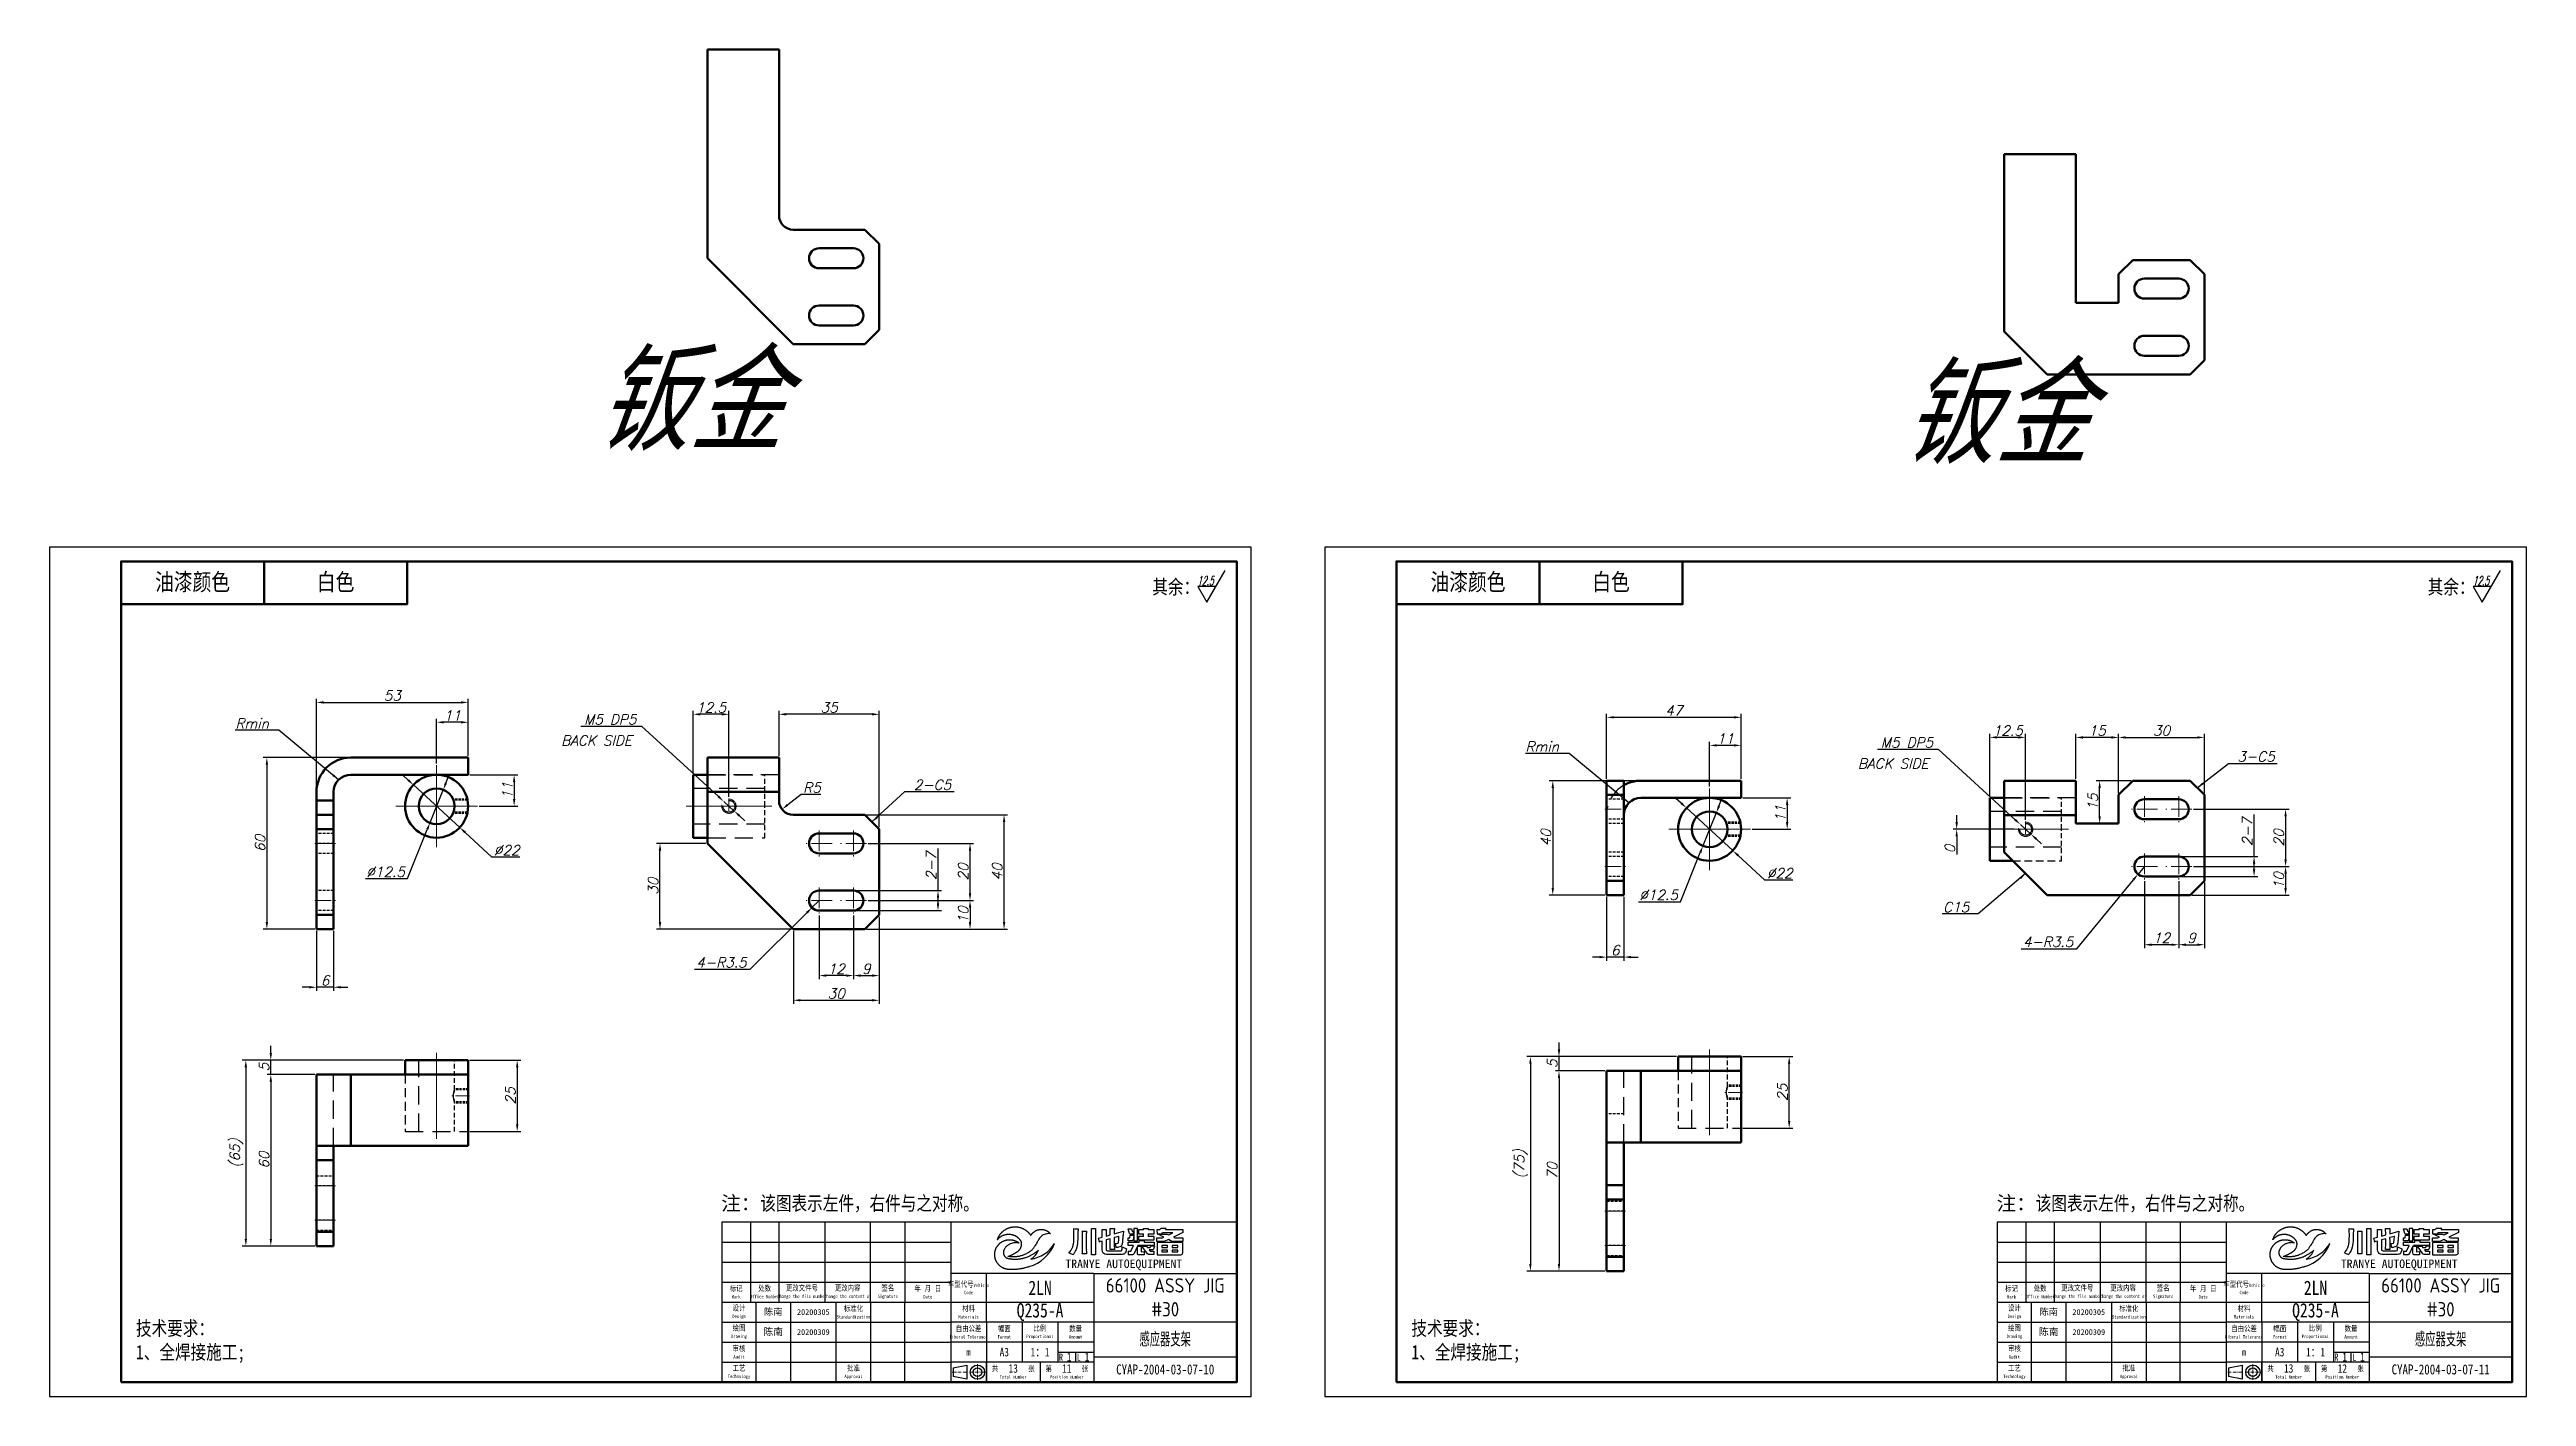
# Model space of a CAD drawing. Header units: inches. Extents: x 17901 to 26602, y 9673 to 14036.
# Drawn here: x 25295 to 26160, y 11221 to 11692 of the extents above; entities that cross this region are included whole.
import ezdxf
from ezdxf.enums import TextEntityAlignment as Align

# ---------------------------------------------------------------- set-up
doc = ezdxf.new("R2010")
doc.units = ezdxf.units.IN
doc.header["$MEASUREMENT"] = 0
for name, pattern in [('CENTER', [50.8, 31.75, -6.35, 6.35, -6.35]), ('DASHDOT', [18.5, 12, -3, 0.5, -3]), ('DASHED2', [9.525, 6.35, -3.175]), ('DASHSPACE', [30, 12, -18])]:
    doc.linetypes.add(name, pattern=pattern)
doc.layers.add('Dim', color=3, linetype='Continuous')
for name, color, linetype, lineweight in [('中心线', 1, 'CENTER', 15), ('图框_内框线', 5, 'Continuous', 50), ('标注线', 3, 'Continuous', 25), ('粗实线', 7, 'Continuous', 50), ('细实线', 4, 'Continuous', 25), ('细点划线', 1, 'DASHDOT', 20), ('虚线', 2, 'DASHED2', 25)]:
    doc.layers.add(name, color=color, linetype=linetype, lineweight=lineweight)
doc.styles.add('DIM', font='romans.shx', dxfattribs={"width": 0.8, "oblique": 20, "bigfont": 'bigfont.shx'})
doc.styles.add('DIM_FONT', font='romans.shx', dxfattribs={"oblique": 15})
doc.styles.get("Standard").update_dxf_attribs({"font": 'txt', "bigfont": 'gbcbig.shx'})
doc.styles.add('仿宋体', font='FSGB2312.ttf', dxfattribs={"width": 0.8, "height": 3.5})
doc.styles.add('宋体', font='', dxfattribs={"width": 0.8, "height": 5})
doc.styles.add('工程字', font='gbenor.shx', dxfattribs={"height": 5, "bigfont": 'gbcbig.shx'})
doc.styles.add('楷体', font='KTGB2312.ttf', dxfattribs={"height": 5})
doc.styles.get('宋体').set_extended_font_data('SimSun')
doc.dimstyles.new('幅面 1：1$0', dxfattribs={"dimtxt": 3.5, "dimasz": 2.5, "dimexe": 1.25, "dimexo": 0.625, "dimtad": 1, "dimdsep": 46, "dimtxsty": 'DIM_FONT', "dimcen": 2.5, "dimclrd": 256, "dimclre": 256, "dimclrt": 256, "dimadec": 0, "dimazin": 0, "dimtm": 1e-09, "dimtfac": 0.5, "dimtmove": 0, "dimatfit": 3, "dimfxl": 1, "dimlwd": -1, "dimarcsym": 0})
doc.dimstyles.new('幅面 1：1$3', dxfattribs={"dimtxt": 3.5, "dimasz": 2.5, "dimexe": 1.25, "dimexo": 0.625, "dimtad": 1, "dimtih": 1, "dimtoh": 1, "dimdsep": 46, "dimtxsty": 'DIM_FONT', "dimcen": 2.5, "dimclrd": 256, "dimclre": 256, "dimclrt": 256, "dimazin": 2, "dimtfac": 0.5, "dimtmove": 0, "dimatfit": 3, "dimfxl": 1, "dimlwd": -1, "dimlwe": -1, "dimarcsym": 0})
doc.dimstyles.new('幅面 1：1$4', dxfattribs={"dimtxt": 3.5, "dimasz": 2.5, "dimexe": 1.25, "dimexo": 0.625, "dimtad": 1, "dimtoh": 1, "dimdsep": 46, "dimtxsty": 'DIM_FONT', "dimcen": 2.5, "dimclrd": 256, "dimclre": 256, "dimclrt": 256, "dimazin": 2, "dimtfac": 0.5, "dimtmove": 0, "dimatfit": 3, "dimfxl": 1, "dimlwd": -1, "dimlwe": -1, "dimarcsym": 0})
doc.dimstyles.new('幅面 1：1$7', dxfattribs={"dimtxt": 3.5, "dimasz": 2.5, "dimexe": 1.25, "dimexo": 0.625, "dimtad": 1, "dimdsep": 46, "dimtxsty": 'DIM_FONT', "dimcen": 2.5, "dimclrd": 256, "dimclrt": 256, "dimadec": 0, "dimazin": 0, "dimtfac": 1, "dimtmove": 0, "dimatfit": 3, "dimfxl": 1, "dimlwd": -1, "dimarcsym": 0})

msp = doc.modelspace()

# ---------------------------------------------------------------- texts
at = {"layer": 'Dim', "ltscale": 2, "style": 'DIM_FONT', "oblique": 15, "width": 0.559478}
for p, p2 in [((25695.81, 11504.38), (25701.522, 11504.38)), ((26141.654, 11504.38), (26147.366, 11504.38))]:
    msp.add_text('12.5', height=3.2, dxfattribs=at).set_placement(p, p2, align=Align.FIT)
at = {"layer": 'Dim', "char_height": 5, "width": 44.42321, "attachment_point": 1, "style": '仿宋体'}
for insert in [(25680.1, 11506.333), (26125.945, 11506.333)]:
    msp.add_mtext('{\\fSimSun|b0|i0|c134|p2;其余：}', dxfattribs=dict(at, insert=insert))
at = {"layer": 'Dim', "char_height": 5, "width": 163.92078, "attachment_point": 1}
for insert in [(25529.43, 11290.809), (25975.274, 11290.809)]:
    msp.add_mtext('{\\fSimSun|b0|i0|c134|p2;注：\\W0.8;该图表示左件，右件与之对称。}', dxfattribs=dict(at, insert=insert))
at = {"layer": '标注线'}
for s, insert, char_height, width, attachment_point, style in [('{\\fMicrosoft YaHei|b0|i0|c134|p34;钣金}', (25485.59, 11584.82), 30, 303.82784, 1, 'DIM'), ('{\\fMicrosoft YaHei|b0|i0|c134|p34;钣金}', (25942.065, 11580.232), 30, 303.82784, 1, 'DIM'), ('油漆颜色', (25344.615, 11505.246), 6, 50, 5, '仿宋体'), ('{\\fSimSun|b0|i0|c134|p2;白色}', (25394.615, 11505.246), 6, 50, 5, '仿宋体'), ('油漆颜色', (25790.46, 11505.246), 6, 50, 5, '仿宋体'), ('{\\fSimSun|b0|i0|c134|p2;白色}', (25840.46, 11505.246), 6, 50, 5, '仿宋体'), ('{\\H0.5x;技术要求：\\P1、全焊接施工;\\P\\P\\H2x;\\W0.7; }', (25324.827, 11247.091), 10, 1023.28183, 1, '宋体'), ('{\\H0.5x;技术要求：\\P1、全焊接施工;\\P\\P\\H2x;\\W0.7; }', (25770.672, 11247.091), 10, 1023.28183, 1, '宋体')]:
    msp.add_mtext(s, dxfattribs=dict(at, insert=insert, char_height=char_height, width=width, attachment_point=attachment_point, style=style))
at = {"layer": '标注线', "char_height": 3.5, "style": 'DIM_FONT'}
for s, insert, attachment_point in [('Rmin', (25359.56, 11454.32), 7), ('BACK SIDE', (25473.472, 11448.375), 7), ('Rmin', (25810.559, 11446.248), 7), ('BACK SIDE', (25926.749, 11440.304), 7), ('3-C5', (26059.392, 11442.741), 7), ('2-C5', (25596.744, 11432.89), 7), ('C15', (25965.677, 11390.12), 9)]:
    msp.add_mtext(s, dxfattribs=dict(at, insert=insert, attachment_point=attachment_point))
at = {"layer": '细实线', "attachment_point": 5}
for s, insert, char_height, width, style in [('2LN', (25640.865, 11258.746), 5, 37.5, '宋体'), ('66100 ASSY JIG #30', (25684.615, 11255.411), 5, 50, '工程字'), ('2LN', (26086.71, 11258.746), 5, 37.5, '宋体'), ('66100 ASSY JIG #30', (26130.46, 11255.411), 5, 50, '工程字'), ('{\\fSTXingkai|b0|i0|c134|p2;陈南}', (25547.615, 11250.246), 2.3, 12, '楷体'), ('{\\fSimSun|b0|i0|c134|p2;20200305}', (25561.615, 11250.246), 2, 16, '楷体'), ('Q235-A', (25640.865, 11250.246), 5, 37.5, '宋体'), ('{\\fSTXingkai|b0|i0|c134|p2;陈南}', (25993.46, 11250.246), 2.3, 12, '楷体'), ('{\\fSimSun|b0|i0|c134|p2;20200305}', (26007.46, 11250.246), 2, 16, '楷体'), ('Q235-A', (26086.71, 11250.246), 5, 37.5, '宋体'), ('{\\fSTXingkai|b0|i0|c134|p2;陈南}', (25547.615, 11243.246), 2.5, 12, '楷体'), ('{\\fSimSun|b0|i0|c134|p2;20200309}', (25561.615, 11243.246), 2, 16, '楷体'), ('感应器支架', (25684.615, 11240.676), 5, 50, '工程字'), ('{\\fSTXingkai|b0|i0|c134|p2;陈南}', (25993.46, 11243.246), 2.5, 12, '楷体'), ('{\\fSimSun|b0|i0|c134|p2;20200309}', (26007.46, 11243.246), 2, 16, '楷体'), ('感应器支架', (26130.46, 11240.676), 5, 50, '工程字'), ('A3', (25628.365, 11236.246), 3, 12.50004, '宋体'), ('13', (25631.495, 11230.533), 3, 18.75536, '宋体'), ('1：1', (25640.865, 11236.222), 3, 12.5, '宋体'), ('11', (25650.245, 11230.533), 3, 18.74089, '宋体'), ('1', (25651.058, 11234.563), 3, 18.74089, '宋体'), ('1', (25657.308, 11234.563), 3, 18.74089, '宋体'), ('CYAP-2004-03-07-10', (25684.615, 11230.176), 3.5, 50, '宋体'), ('A3', (26074.21, 11236.246), 3, 12.50004, '宋体'), ('13', (26077.34, 11230.533), 3, 18.75536, '宋体'), ('1：1', (26086.71, 11236.222), 3, 12.5, '宋体'), ('12', (26096.089, 11230.533), 3, 18.74089, '宋体'), ('1', (26096.902, 11234.563), 3, 18.74089, '宋体'), ('1', (26103.152, 11234.563), 3, 18.74089, '宋体'), ('CYAP-2004-03-07-11', (26130.46, 11230.176), 3.5, 50, '宋体')]:
    msp.add_mtext(s, dxfattribs=dict(at, insert=insert, char_height=char_height, width=width, style=style))

# ---------------------------------------------------------------- blocks, each defined once
blk = doc.blocks.new('标题栏')
at = {"color": 3}
for p, q in [((5964.9, 3354.2), (5965.41, 3354.15)), ((5964.92, 3353.69), (5964.9, 3354.2)), ((5964.93, 3353.01), (5964.92, 3353.69)), ((5964.95, 3352.34), (5964.93, 3353.01)), ((5964.93, 3350.62), (5964.95, 3351.71)), ((5964.95, 3351.82), (5964.95, 3352.34)), ((5964.95, 3351.71), (5964.95, 3351.82)), ((5965.41, 3354.15), (5965.58, 3354.13)), ((5965.58, 3354.13), (5965.69, 3354.12)), ((5965.69, 3354.12), (5965.71, 3354.12)), ((5965.71, 3354.12), (5965.78, 3354.11)), ((5965.78, 3354.11), (5965.92, 3354.11)), ((5965.92, 3354.11), (5966.05, 3354.1)), ((5966.05, 3354.1), (5966.12, 3354.09)), ((5966.12, 3354.09), (5966.45, 3354.09)), ((5966.3, 3351.86), (5966.29, 3350.74)), ((5966.32, 3352.72), (5966.3, 3352.15)), ((5966.3, 3352.15), (5966.3, 3351.86)), ((5966.35, 3353.2), (5966.32, 3352.72)), ((5966.39, 3353.56), (5966.35, 3353.2)), ((5966.45, 3354.09), (5966.39, 3353.56)), ((5967.89, 3353.33), (5969.35, 3353.33)), ((5969.28, 3352.28), (5969.28, 3352.19)), ((5969.28, 3352.19), (5969.28, 3352.11)), ((5969.29, 3352), (5969.28, 3351.92)), ((5969.28, 3351.97), (5969.28, 3351.94)), ((5969.28, 3351.94), (5969.28, 3351.9)), ((5969.28, 3351.92), (5969.28, 3351.86)), ((5969.28, 3351.9), (5969.28, 3351.87)), ((5969.28, 3351.87), (5969.28, 3351.83)), ((5969.28, 3351.83), (5969.28, 3351.8)), ((5969.28, 3351.8), (5969.28, 3351.76)), ((5969.28, 3351.76), (5969.28, 3351.72)), ((5969.28, 3351.72), (5969.28, 3351.7)), ((5969.28, 3351.7), (5969.28, 3351.65)), ((5969.28, 3351.65), (5969.28, 3351.61)), ((5969.28, 3351.61), (5969.28, 3351.59)), ((5969.28, 3351.59), (5969.28, 3351.56)), ((5969.28, 3351.56), (5969.28, 3351.54)), ((5969.28, 3351.54), (5969.28, 3351.51)), ((5969.28, 3351.51), (5969.28, 3351.48)), ((5969.28, 3351.48), (5969.28, 3351.45)), ((5969.28, 3351.45), (5969.28, 3351.41)), ((5969.28, 3351.41), (5969.28, 3351.39)), ((5969.28, 3351.39), (5969.28, 3351.34)), ((5969.28, 3351.34), (5969.28, 3351.29)), ((5969.28, 3351.29), (5969.28, 3351.26)), ((5969.28, 3351.26), (5969.28, 3351.22)), ((5969.28, 3351.22), (5969.28, 3351.19)), ((5969.28, 3351.19), (5969.28, 3351.15)), ((5969.28, 3351.15), (5969.28, 3351.12)), ((5969.28, 3351.12), (5969.28, 3351.07)), ((5969.28, 3351.07), (5969.28, 3351.02)), ((5969.28, 3351.02), (5969.28, 3350.96)), ((5969.28, 3350.96), (5969.28, 3350.92)), ((5969.28, 3350.92), (5969.28, 3350.88)), ((5969.28, 3350.88), (5969.28, 3350.83)), ((5969.28, 3350.83), (5969.28, 3350.77)), ((5969.3, 3352.54), (5969.29, 3352.45)), ((5969.29, 3352.45), (5969.29, 3352.38)), ((5969.29, 3352.38), (5969.29, 3352.31)), ((5969.29, 3352.31), (5969.29, 3352.25)), ((5969.29, 3352.25), (5969.29, 3352.17)), ((5969.29, 3352.17), (5969.29, 3352.1)), ((5969.28, 3352.11), (5969.29, 3352.02)), ((5969.29, 3352.1), (5969.29, 3352.05)), ((5969.29, 3352.05), (5969.29, 3352.01)), ((5969.29, 3352.02), (5969.28, 3351.97)), ((5969.29, 3352.01), (5969.29, 3351.91)), ((5969.29, 3351.91), (5969.29, 3351.85)), ((5969.31, 3352.78), (5969.3, 3352.7)), ((5969.3, 3352.7), (5969.3, 3352.63)), ((5969.3, 3352.63), (5969.3, 3352.54)), ((5969.32, 3352.91), (5969.31, 3352.87)), ((5969.31, 3352.87), (5969.31, 3352.78)), ((5969.33, 3353.05), (5969.32, 3353.04)), ((5969.32, 3353.04), (5969.32, 3353.03)), ((5969.32, 3353.03), (5969.32, 3353.01)), ((5969.32, 3353.01), (5969.32, 3352.98)), ((5969.32, 3352.98), (5969.32, 3352.95)), ((5969.32, 3352.95), (5969.32, 3352.91)), ((5969.35, 3353.33), (5969.33, 3353.06)), ((5969.33, 3353.06), (5969.33, 3353.05)), ((5969.33, 3353.05), (5969.33, 3353.05)), ((5971.04, 3354.19), (5972.5, 3354.19)), ((5971.06, 3353.91), (5971.04, 3354.19)), ((5971.06, 3353.86), (5971.06, 3353.91)), ((5971.08, 3353.71), (5971.06, 3353.86)), ((5971.09, 3353.57), (5971.08, 3353.71)), ((5971.09, 3353.52), (5971.09, 3353.57)), ((5971.09, 3353.5), (5971.09, 3353.52)), ((5971.09, 3353.49), (5971.09, 3353.5)), ((5971.09, 3353.48), (5971.09, 3353.49)), ((5971.09, 3353.43), (5971.09, 3353.48)), ((5971.1, 3353.3), (5971.09, 3353.43)), ((5971.1, 3353.08), (5971.1, 3353.3)), ((5971.1, 3352.36), (5971.1, 3353.08)), ((5971.1, 3350.33), (5971.1, 3352.92)), ((5972.44, 3352.9), (5972.44, 3352.9)), ((5972.44, 3352.9), (5972.44, 3352.89)), ((5972.44, 3352.89), (5972.44, 3352.89)), ((5972.44, 3352.89), (5972.44, 3352.89)), ((5972.44, 3352.89), (5972.44, 3352.89)), ((5972.44, 3352.89), (5972.44, 3352.89)), ((5972.44, 3352.89), (5972.44, 3352.88)), ((5972.44, 3352.88), (5972.44, 3352.88)), ((5972.44, 3352.88), (5972.44, 3352.88)), ((5972.44, 3352.88), (5972.44, 3352.88)), ((5972.44, 3352.88), (5972.44, 3352.88)), ((5972.44, 3352.88), (5972.44, 3352.88)), ((5972.44, 3352.88), (5972.44, 3352.88)), ((5972.44, 3352.88), (5972.44, 3352.88)), ((5972.44, 3352.88), (5972.44, 3352.88)), ((5972.44, 3352.88), (5972.44, 3352.87)), ((5972.44, 3352.87), (5972.44, 3352.87)), ((5972.44, 3352.87), (5972.44, 3352.87)), ((5972.44, 3352.87), (5972.44, 3352.87)), ((5972.44, 3352.87), (5972.44, 3352.86)), ((5972.44, 3352.86), (5972.44, 3352.86)), ((5972.44, 3352.86), (5972.44, 3352.86)), ((5972.44, 3352.86), (5972.44, 3352.86)), ((5972.44, 3352.86), (5972.44, 3352.86)), ((5972.44, 3352.86), (5972.44, 3352.86)), ((5972.44, 3352.86), (5972.45, 3351.41)), ((5972.46, 3353.25), (5972.45, 3353.21)), ((5972.45, 3353.21), (5972.45, 3353.19)), ((5972.45, 3353.19), (5972.45, 3353.16)), ((5972.45, 3353.16), (5972.45, 3353.14)), ((5972.45, 3353.14), (5972.45, 3353.12)), ((5972.45, 3353.12), (5972.45, 3353.1)), ((5972.45, 3353.1), (5972.45, 3353.08)), ((5972.45, 3353.08), (5972.45, 3353.07)), ((5972.45, 3353.07), (5972.45, 3353.05)), ((5972.45, 3353.05), (5972.45, 3353.03)), ((5972.45, 3353.03), (5972.45, 3353.03)), ((5972.45, 3353.03), (5972.45, 3353.01)), ((5972.45, 3353.01), (5972.45, 3352.99)), ((5972.45, 3352.99), (5972.45, 3352.98)), ((5972.45, 3352.98), (5972.45, 3352.97)), ((5972.45, 3352.97), (5972.45, 3352.96)), ((5972.45, 3352.96), (5972.45, 3352.95)), ((5972.45, 3352.95), (5972.45, 3352.94)), ((5972.45, 3352.94), (5972.45, 3352.93)), ((5972.45, 3352.93), (5972.45, 3352.93)), ((5972.45, 3352.93), (5972.44, 3352.93)), ((5972.44, 3352.93), (5972.44, 3352.92)), ((5972.44, 3352.92), (5972.44, 3352.92)), ((5972.44, 3352.92), (5972.44, 3352.92)), ((5972.44, 3352.92), (5972.44, 3352.91)), ((5972.44, 3352.91), (5972.44, 3352.91)), ((5972.44, 3352.91), (5972.44, 3352.91)), ((5972.44, 3352.91), (5972.44, 3352.91)), ((5972.44, 3352.91), (5972.44, 3352.9)), ((5972.44, 3352.9), (5972.44, 3352.9)), ((5972.44, 3352.9), (5972.44, 3352.9)), ((5972.45, 3351.41), (5972.45, 3350.59)), ((5972.47, 3353.47), (5972.46, 3353.43)), ((5972.46, 3353.43), (5972.46, 3353.4)), ((5972.46, 3353.4), (5972.46, 3353.35)), ((5972.46, 3353.35), (5972.46, 3353.31)), ((5972.46, 3353.31), (5972.46, 3353.28)), ((5972.46, 3353.28), (5972.46, 3353.25)), ((5972.48, 3353.71), (5972.47, 3353.66)), ((5972.47, 3353.66), (5972.47, 3353.61)), ((5972.47, 3353.61), (5972.47, 3353.56)), ((5972.47, 3353.56), (5972.47, 3353.51)), ((5972.47, 3353.51), (5972.47, 3353.47)), ((5972.49, 3353.89), (5972.48, 3353.87)), ((5972.48, 3353.87), (5972.48, 3353.82)), ((5972.48, 3353.82), (5972.48, 3353.77)), ((5972.48, 3353.77), (5972.48, 3353.71)), ((5972.5, 3354.19), (5972.49, 3353.89)), ((5974.79, 3353.91), (5976.23, 3353.91)), ((5976.21, 3353.24), (5976.18, 3352.2)), ((5976.18, 3352.2), (5976.18, 3351.54)), ((5976.18, 3351.54), (5977.66, 3351.95)), ((5976.18, 3351.54), (5976.18, 3351.54)), ((5976.22, 3353.57), (5976.21, 3353.24)), ((5976.23, 3353.91), (5976.22, 3353.65)), ((5976.22, 3353.65), (5976.22, 3353.65)), ((5976.22, 3353.65), (5976.22, 3353.65)), ((5976.22, 3353.65), (5976.22, 3353.65)), ((5976.22, 3353.65), (5976.22, 3353.64)), ((5976.22, 3353.64), (5976.22, 3353.64)), ((5976.22, 3353.64), (5976.22, 3353.64)), ((5976.22, 3353.64), (5976.22, 3353.64)), ((5976.22, 3353.64), (5976.22, 3353.64)), ((5976.22, 3353.64), (5976.22, 3353.63)), ((5976.22, 3353.63), (5976.22, 3353.62)), ((5976.22, 3353.62), (5976.22, 3353.6)), ((5976.22, 3353.6), (5976.22, 3353.57)), ((5977.62, 3353.87), (5977.61, 3354.19)), ((5977.61, 3354.19), (5979.1, 3354.19)), ((5977.63, 3353.75), (5977.62, 3353.87)), ((5977.64, 3353.44), (5977.63, 3353.75)), ((5977.65, 3352.77), (5977.64, 3353.44)), ((5977.66, 3352.37), (5977.65, 3352.77)), ((5977.66, 3351.95), (5977.66, 3352.37)), ((5979.07, 3353.57), (5979.05, 3352.97)), ((5979.05, 3352.35), (5982.29, 3353.29)), ((5979.05, 3352.97), (5979.05, 3352.56)), ((5979.05, 3352.56), (5979.05, 3352.35)), ((5979.08, 3353.84), (5979.07, 3353.57)), ((5979.1, 3354.19), (5979.08, 3353.93)), ((5979.08, 3353.93), (5979.08, 3353.92)), ((5979.08, 3353.92), (5979.08, 3353.92)), ((5979.08, 3353.92), (5979.08, 3353.91)), ((5979.08, 3353.91), (5979.08, 3353.88)), ((5979.08, 3353.88), (5979.08, 3353.84)), ((5982.05, 3351.01), (5982.02, 3350.69)), ((5982.08, 3351.49), (5982.05, 3351.01)), ((5982.12, 3351.86), (5982.08, 3351.49)), ((5982.29, 3353.29), (5982.12, 3351.86)), ((5963.22, 3345.74), (5963.34, 3345.88)), ((5963.22, 3345.74), (5964.7, 3345.08)), ((5963.34, 3345.88), (5963.62, 3346.18)), ((5963.62, 3346.18), (5963.86, 3346.51)), ((5963.86, 3346.51), (5963.89, 3346.55)), ((5963.89, 3346.55), (5964.04, 3346.79)), ((5964.04, 3346.79), (5964.12, 3346.92)), ((5964.12, 3346.92), (5964.23, 3347.16)), ((5964.23, 3347.16), (5964.34, 3347.38)), ((5964.34, 3347.38), (5964.43, 3347.6)), ((5964.43, 3347.6), (5964.53, 3347.84)), ((5964.53, 3347.84), (5964.57, 3347.96)), ((5964.57, 3347.96), (5964.65, 3348.24)), ((5964.65, 3348.24), (5964.7, 3348.39)), ((5964.7, 3348.39), (5964.74, 3348.56)), ((5964.89, 3345.38), (5964.7, 3345.08)), ((5964.74, 3348.56), (5964.79, 3348.78)), ((5964.79, 3348.78), (5964.8, 3348.85)), ((5964.8, 3348.85), (5964.83, 3349.04)), ((5964.83, 3349.04), (5964.87, 3349.3)), ((5964.87, 3349.3), (5964.9, 3349.68)), ((5965.17, 3345.85), (5964.89, 3345.38)), ((5964.9, 3349.68), (5964.92, 3350.07)), ((5964.92, 3350.07), (5964.93, 3350.62)), ((5965.54, 3346.55), (5965.17, 3345.85)), ((5965.69, 3346.89), (5965.54, 3346.55)), ((5965.96, 3347.73), (5965.69, 3346.89)), ((5966.17, 3348.97), (5965.96, 3347.73)), ((5966.24, 3349.61), (5966.17, 3348.97)), ((5966.28, 3350.46), (5966.24, 3349.61)), ((5966.29, 3350.74), (5966.28, 3350.46)), ((5969.28, 3350.77), (5969.28, 3350.68)), ((5969.28, 3350.45), (5969.28, 3350.33)), ((5969.28, 3350.33), (5969.28, 3350.19)), ((5969.28, 3350.09), (5969.28, 3349.97)), ((5969.28, 3349.97), (5969.29, 3349.88)), ((5969.29, 3349.81), (5969.28, 3349.74)), ((5969.28, 3349.74), (5969.28, 3349.66)), ((5969.28, 3349.66), (5969.28, 3349.59)), ((5969.28, 3349.59), (5969.28, 3349.51)), ((5969.28, 3349.51), (5969.28, 3349.45)), ((5969.28, 3350.68), (5969.28, 3350.55)), ((5969.28, 3350.55), (5969.28, 3350.45)), ((5969.28, 3350.19), (5969.28, 3350.09)), ((5969.29, 3349.88), (5969.29, 3349.81)), ((5971.04, 3345.06), (5971.06, 3345.33)), ((5972.5, 3345.06), (5971.04, 3345.06)), ((5971.06, 3345.43), (5971.07, 3345.51)), ((5971.06, 3345.39), (5971.06, 3345.43)), ((5971.06, 3345.33), (5971.06, 3345.39)), ((5971.07, 3345.7), (5971.09, 3346.05)), ((5971.07, 3345.6), (5971.07, 3345.7)), ((5971.07, 3345.51), (5971.07, 3345.6)), ((5971.09, 3346.05), (5971.1, 3346.75)), ((5971.1, 3347.94), (5971.1, 3350.33)), ((5971.1, 3346.75), (5971.1, 3347.94)), ((5972.45, 3350.59), (5972.45, 3347.48)), ((5972.45, 3347.48), (5972.45, 3346.52)), ((5972.45, 3346.82), (5972.45, 3346.67)), ((5972.45, 3346.67), (5972.45, 3346.32)), ((5972.45, 3346.32), (5972.46, 3346)), ((5972.46, 3346), (5972.47, 3345.67)), ((5972.47, 3345.67), (5972.48, 3345.52)), ((5972.48, 3345.52), (5972.48, 3345.43)), ((5972.48, 3345.43), (5972.49, 3345.34)), ((5972.49, 3345.34), (5972.5, 3345.06)), ((5973.4, 3350.81), (5973.73, 3349.47)), ((5979.31, 3348.98), (5979.7, 3347.51)), ((5979.83, 3347.53), (5979.7, 3347.51)), ((5979.89, 3347.54), (5979.83, 3347.53)), ((5979.97, 3347.56), (5979.89, 3347.54)), ((5980.23, 3347.61), (5979.97, 3347.56)), ((5980.48, 3347.66), (5980.23, 3347.61)), ((5980.95, 3347.8), (5980.48, 3347.66)), ((5981.28, 3347.97), (5980.95, 3347.8)), ((5981.44, 3348.07), (5981.28, 3347.97)), ((5981.72, 3348.49), (5981.44, 3348.07)), ((5981.75, 3348.59), (5981.72, 3348.49)), ((5981.76, 3348.63), (5981.75, 3348.59)), ((5981.79, 3348.74), (5981.76, 3348.63)), ((5981.83, 3348.94), (5981.79, 3348.74)), ((5981.86, 3349.03), (5981.83, 3348.94)), ((5981.84, 3347.84), (5983.34, 3347.05)), ((5981.88, 3349.16), (5981.86, 3349.07)), ((5981.86, 3349.07), (5981.86, 3349.03)), ((5981.89, 3349.25), (5981.88, 3349.16)), ((5981.95, 3349.88), (5981.89, 3349.25)), ((5981.97, 3350.05), (5981.95, 3349.88)), ((5981.99, 3350.38), (5981.97, 3350.13)), ((5981.97, 3350.13), (5981.97, 3350.1)), ((5981.97, 3350.1), (5981.97, 3350.05)), ((5982.02, 3350.69), (5981.99, 3350.38))]:
    blk.add_line(p, q, dxfattribs=at)
for points in [[(5967.94, 3350.27), (5967.94, 3350.36), (5967.94, 3350.51), (5967.94, 3350.61), (5967.94, 3350.73), (5967.94, 3350.89), (5967.94, 3351.02), (5967.94, 3351.16), (5967.94, 3351.35), (5967.94, 3351.54), (5967.94, 3351.73), (5967.94, 3351.91), (5967.94, 3352.09), (5967.93, 3352.24), (5967.93, 3352.39), (5967.92, 3352.55), (5967.92, 3352.74), (5967.91, 3352.88), (5967.9, 3353.04), (5967.89, 3353.33)], [(5973.4, 3350.81), (5974.83, 3351.2), (5974.83, 3352.05), (5974.8, 3353.29), (5974.79, 3353.91)], [(5979.31, 3348.98), (5979.33, 3348.98), (5979.33, 3348.98), (5979.33, 3348.98), (5979.33, 3348.98), (5979.34, 3348.98), (5979.34, 3348.98), (5979.34, 3348.98), (5979.34, 3348.98), (5979.35, 3348.98), (5979.37, 3348.98), (5979.45, 3348.98), (5979.69, 3348.99), (5979.97, 3349), (5980.35, 3349.05), (5980.38, 3349.06), (5980.5, 3349.29), (5980.61, 3350.38), (5980.69, 3351.28), (5980.7, 3351.47), (5980.64, 3351.45), (5980.2, 3351.33), (5979.25, 3351.08), (5979.04, 3351.02), (5979.05, 3349.77), (5979.05, 3348.94)], [(5969.28, 3349.45), (5969.28, 3349.18), (5969.29, 3349.06), (5969.29, 3347.9), (5969.29, 3347.2), (5969.3, 3347), (5969.29, 3346.59), (5969.31, 3346.17), (5969.32, 3345.94), (5969.32, 3345.73), (5969.33, 3345.64), (5969.33, 3345.32), (5967.89, 3345.32), (5967.91, 3345.79), (5967.91, 3345.85), (5967.92, 3346.04), (5967.92, 3346.2), (5967.93, 3346.42), (5967.93, 3346.61), (5967.94, 3346.87), (5967.94, 3347.2), (5967.94, 3347.68), (5967.94, 3348.16), (5967.94, 3348.46), (5967.94, 3348.68), (5967.94, 3348.81), (5967.94, 3348.94), (5967.94, 3349.1), (5967.94, 3349.22), (5967.94, 3349.36), (5967.94, 3349.47), (5967.94, 3349.6), (5967.94, 3349.67), (5967.94, 3349.76), (5967.94, 3349.87), (5967.94, 3349.96), (5967.94, 3350.05), (5967.94, 3350.19), (5967.94, 3350.29), (5967.94, 3350.38)], [(5983.34, 3347.05), (5983.25, 3346.6), (5983.09, 3346.07), (5982.95, 3345.73), (5982.92, 3345.67), (5982.75, 3345.46), (5982.66, 3345.41), (5982.35, 3345.25), (5982.28, 3345.24), (5982.21, 3345.23), (5981.8, 3345.16), (5981.77, 3345.16), (5981.46, 3345.15), (5976.33, 3345.15), (5975.84, 3345.21), (5975.8, 3345.23), (5975.41, 3345.42), (5975.37, 3345.46), (5975.09, 3345.77), (5974.9, 3346.23), (5974.84, 3346.77), (5974.84, 3349.82), (5974.15, 3349.62), (5973.73, 3349.47)], [(5979.05, 3348.94), (5979.05, 3348.76), (5979.05, 3348.34), (5979.06, 3347.87), (5979.08, 3347.41), (5979.09, 3346.92), (5977.6, 3346.92), (5977.62, 3347.18), (5977.62, 3347.18), (5977.62, 3347.19), (5977.62, 3347.23), (5977.63, 3347.46), (5977.65, 3348.33), (5977.65, 3348.99), (5977.66, 3350.63), (5976.18, 3350.22), (5976.18, 3347.03), (5976.19, 3346.98), (5976.25, 3346.67), (5976.4, 3346.49), (5976.72, 3346.41), (5981.36, 3346.41), (5981.68, 3346.51), (5981.68, 3346.51), (5981.73, 3346.74), (5981.77, 3347.11), (5981.81, 3347.56), (5981.84, 3347.84)]]:
    blk.add_lwpolyline(points, dxfattribs=at)
for centre, radius, start, end in [((5945.39, 3354.08), 13.77, 286.76921, 338.33335), ((5945.39, 3354.08), 13.77, 286.76921, 338.33335), ((5948.26, 3355), 11.61, 277.97855, 328.84433), ((5946.64, 3348.96), 6.33, 300.64338, 338.83959)]:
    blk.add_arc(centre, radius, start, end, dxfattribs=at)
for points, knots in [([(5938.18, 3350.29), (5938.18, 3350.3), (5938.26, 3350.47), (5938.31, 3350.62), (5938.4, 3350.83), (5938.49, 3351.04), (5938.57, 3351.22), (5938.67, 3351.4), (5938.79, 3351.61), (5938.9, 3351.79), (5939.04, 3352), (5939.14, 3352.15), (5939.22, 3352.25), (5939.34, 3352.4), (5939.45, 3352.53), (5939.57, 3352.67), (5939.71, 3352.82), (5939.88, 3352.99), (5940.06, 3353.15), (5940.21, 3353.29), (5940.38, 3353.42), (5940.57, 3353.57), (5940.77, 3353.7), (5940.96, 3353.83), (5941.18, 3353.96), (5941.38, 3354.07), (5941.59, 3354.17), (5941.75, 3354.24), (5941.98, 3354.34), (5942.16, 3354.41), (5942.38, 3354.48), (5942.55, 3354.54), (5942.78, 3354.6), (5943.08, 3354.67), (5943.43, 3354.73), (5943.71, 3354.77), (5943.98, 3354.79), (5944.22, 3354.8), (5944.48, 3354.8), (5944.73, 3354.79), (5944.97, 3354.77), (5945.19, 3354.75), (5945.42, 3354.72), (5945.71, 3354.66), (5946.04, 3354.58), (5946.36, 3354.49), (5946.66, 3354.38), (5946.88, 3354.3), (5947.18, 3354.16), (5947.34, 3354.08), (5947.54, 3353.98), (5947.78, 3353.83), (5947.94, 3353.74), (5948.12, 3353.61), (5948.31, 3353.47), (5948.47, 3353.35), (5948.59, 3353.25), (5948.77, 3353.09), (5948.91, 3352.95), (5949.07, 3352.8), (5949.21, 3352.64), (5949.35, 3352.48), (5949.49, 3352.3), (5949.61, 3352.15), (5949.72, 3352), (5949.8, 3351.88), (5949.88, 3351.75), (5949.88, 3351.75), (5949.88, 3351.75)], [35.108024, 35.108024, 35.108024, 35.108024, 35.218126, 35.434928, 35.67466, 35.929204, 36.105223, 36.307614, 36.510709, 36.843388, 37.03131, 37.22957, 37.407039, 37.579795, 37.765882, 37.910296, 38.165232, 38.45242, 38.604655, 38.837645, 39.053203, 39.324256, 39.499783, 39.787063, 39.990147, 40.300635, 40.425212, 40.707392, 40.898186, 41.141731, 41.308118, 41.488238, 41.739059, 42.054797, 42.436785, 42.717731, 42.963028, 43.224914, 43.493523, 43.732411, 43.940977, 44.1945, 44.407195, 44.690306, 45.195342, 45.562036, 45.777731, 46.044194, 46.361671, 46.591657, 46.776271, 47.072593, 47.27435, 47.496482, 47.747907, 47.987398, 48.154842, 48.29747, 48.578571, 48.781662, 48.991899, 49.255873, 49.432303, 49.634005, 49.806929, 49.983459, 50.101051, 50.130419, 50.130419, 50.130419, 50.130419]), ([(5941.85, 3344.47), (5941.95, 3344.5), (5942.05, 3344.53), (5942.16, 3344.56), (5942.34, 3344.62), (5942.49, 3344.67), (5942.64, 3344.73), (5942.88, 3344.83), (5943.11, 3344.93), (5943.36, 3345.05), (5943.57, 3345.15), (5943.75, 3345.26), (5943.92, 3345.36), (5944.11, 3345.47), (5944.25, 3345.56), (5944.41, 3345.66), (5944.5, 3345.7), (5944.64, 3345.81), (5944.82, 3345.87), (5944.93, 3345.97), (5945.07, 3346.05), (5945.2, 3346.13), (5945.32, 3346.21), (5945.45, 3346.31), (5945.6, 3346.43), (5945.69, 3346.52), (5945.82, 3346.65), (5945.9, 3346.74), (5946.02, 3346.89), (5946.12, 3347.03), (5946.23, 3347.21), (5946.3, 3347.34), (5946.4, 3347.54), (5946.47, 3347.71), (5946.52, 3347.88), (5946.57, 3348.06), (5946.62, 3348.27), (5946.64, 3348.43), (5946.66, 3348.59), (5946.66, 3348.75), (5946.66, 3348.92), (5946.65, 3349.13), (5946.62, 3349.32), (5946.58, 3349.5), (5946.53, 3349.65), (5946.46, 3349.82), (5946.34, 3350), (5946.25, 3350.12), (5946.15, 3350.25), (5946.06, 3350.35), (5945.93, 3350.49), (5945.8, 3350.62), (5945.7, 3350.72), (5945.61, 3350.8), (5945.52, 3350.88), (5945.38, 3351), (5945.25, 3351.1), (5945.13, 3351.19), (5944.98, 3351.29), (5944.85, 3351.38), (5944.67, 3351.48), (5944.5, 3351.57), (5944.34, 3351.65), (5944.16, 3351.73), (5943.97, 3351.8), (5943.78, 3351.87), (5943.54, 3351.94), (5943.32, 3352), (5943.07, 3352.05), (5942.83, 3352.09), (5942.54, 3352.12), (5942.28, 3352.13), (5942.01, 3352.13), (5941.7, 3352.12), (5941.41, 3352.08), (5941.14, 3352.03), (5940.84, 3351.97), (5940.55, 3351.88), (5940.25, 3351.78), (5940, 3351.67), (5939.75, 3351.55), (5939.56, 3351.44), (5939.33, 3351.3), (5939.1, 3351.14), (5938.89, 3350.98), (5938.68, 3350.8), (5938.51, 3350.65), (5938.32, 3350.45), (5938.26, 3350.38), (5938.2, 3350.31), (5938.19, 3350.3), (5938.18, 3350.29)], [17.542293, 17.542293, 17.542293, 17.542293, 17.65159, 17.854593, 18.013116, 18.149611, 18.313542, 18.544521, 18.875541, 19.079753, 19.34871, 19.57107, 19.765371, 19.983351, 20.193247, 20.281163, 20.42726, 20.596686, 20.762703, 20.956917, 21.130626, 21.293146, 21.451465, 21.636197, 21.766917, 21.928679, 22.055634, 22.213438, 22.378953, 22.532136, 22.742568, 22.888258, 23.049376, 23.303136, 23.447741, 23.617055, 23.863418, 24.003866, 24.132193, 24.382297, 24.560997, 24.701644, 24.937616, 25.128607, 25.285694, 25.439113, 25.684211, 25.864184, 26.03457, 26.229648, 26.350982, 26.564352, 26.701032, 26.868815, 26.996982, 27.159016, 27.333878, 27.474015, 27.637445, 27.790842, 27.945295, 28.197985, 28.44143, 28.606434, 28.801527, 29.033546, 29.215964, 29.507831, 29.728543, 29.982851, 30.225595, 30.579106, 30.820104, 31.114203, 31.387581, 31.698556, 31.940777, 32.272504, 32.555805, 32.966694, 33.064518, 33.29302, 33.53118, 33.855824, 34.107556, 34.33513, 34.620369, 34.85826, 35.024053, 35.099152, 35.107393, 35.107393, 35.107393, 35.107393]), ([(5956.8, 3352.38), (5955.98, 3352.45), (5955.37, 3352.38), (5954.67, 3352.18), (5953.88, 3351.76), (5953.37, 3351.33), (5952.9, 3350.75), (5952.45, 3350.13), (5952.14, 3349.52), (5951.83, 3348.85), (5951.47, 3348.33), (5951.22, 3347.96), (5950.89, 3347.53), (5950.63, 3347.11), (5950.23, 3346.65), (5949.66, 3346.22), (5949.02, 3345.77), (5948.32, 3345.38), (5947.75, 3345.11), (5947.24, 3344.9), (5946.77, 3344.74), (5946.29, 3344.6), (5945.81, 3344.48), (5945.35, 3344.4), (5944.89, 3344.34), (5944.47, 3344.3), (5944.08, 3344.28), (5943.73, 3344.28), (5943.37, 3344.29), (5943.01, 3344.31), (5942.6, 3344.35), (5942.33, 3344.39), (5942.12, 3344.42), (5941.99, 3344.45), (5941.89, 3344.47), (5941.85, 3344.47)], [0, 0, 0, 0, 0.745276, 1.596, 2.353849, 3.042713, 3.690997, 4.509815, 5.077403, 5.784929, 6.578362, 7.01476, 7.418285, 7.913463, 8.572137, 9.198647, 10.204965, 10.904053, 11.649189, 12.126625, 12.536093, 13.104049, 13.629664, 14.010251, 14.4747, 14.919286, 15.28553, 15.653757, 15.929166, 16.396996, 16.790652, 17.077894, 17.30758, 17.440224, 17.51261, 17.51261, 17.51261, 17.51261]), ([(5949.88, 3351.75), (5949.91, 3351.8), (5950.01, 3351.96), (5950.11, 3352.12), (5950.26, 3352.31), (5950.4, 3352.48), (5950.56, 3352.65), (5950.74, 3352.82), (5950.97, 3353.01), (5951.23, 3353.2), (5951.54, 3353.38), (5951.81, 3353.52), (5952.06, 3353.62), (5952.27, 3353.69), (5952.52, 3353.76), (5952.74, 3353.82), (5952.97, 3353.85), (5953.16, 3353.87), (5953.4, 3353.89), (5953.63, 3353.89), (5953.9, 3353.88), (5954.15, 3353.85), (5954.45, 3353.79), (5954.66, 3353.74), (5954.88, 3353.67), (5955.1, 3353.59), (5955.25, 3353.53), (5955.42, 3353.45), (5955.56, 3353.37), (5955.69, 3353.3), (5955.8, 3353.23), (5955.96, 3353.12), (5956.07, 3353.04), (5956.16, 3352.97), (5956.23, 3352.92), (5956.8, 3352.38)], [50.130919, 50.130919, 50.130919, 50.130919, 50.298515, 50.529584, 50.8183, 50.989168, 51.193894, 51.496856, 51.723103, 52.113679, 52.43685, 52.813462, 53.028851, 53.250312, 53.479983, 53.786178, 53.956042, 54.169503, 54.386611, 54.65758, 54.867186, 55.175514, 55.421867, 55.625039, 55.870292, 56.086155, 56.25521, 56.396766, 56.611281, 56.761813, 56.882559, 57.009954, 57.104888, 57.202159, 57.258884, 57.258884, 57.258884, 57.258884]), ([(5949.37, 3340.89), (5949.23, 3340.84), (5948.97, 3340.75), (5948.47, 3340.6), (5948.05, 3340.48), (5947.54, 3340.35), (5947.25, 3340.28), (5946.95, 3340.22), (5946.56, 3340.14), (5946.25, 3340.09), (5945.85, 3340.03), (5945.42, 3339.97), (5945.09, 3339.94), (5944.64, 3339.9), (5944.36, 3339.88), (5944.01, 3339.86), (5943.75, 3339.86), (5943.54, 3339.85), (5943.31, 3339.85), (5943.07, 3339.86), (5942.79, 3339.86), (5942.44, 3339.88), (5942.1, 3339.89), (5941.8, 3339.92), (5941.48, 3339.98), (5941.28, 3340.02), (5940.98, 3340.1), (5940.73, 3340.18), (5940.45, 3340.29), (5940.19, 3340.41), (5939.88, 3340.57), (5939.64, 3340.72), (5939.41, 3340.87), (5939.18, 3341.06), (5938.96, 3341.24), (5938.76, 3341.43), (5938.58, 3341.63), (5938.41, 3341.83), (5938.25, 3342.04), (5938.1, 3342.26), (5937.96, 3342.48), (5937.84, 3342.71), (5937.73, 3342.94), (5937.64, 3343.15), (5937.56, 3343.36), (5937.5, 3343.54), (5937.44, 3343.75), (5937.39, 3343.94), (5937.35, 3344.14), (5937.31, 3344.36), (5937.29, 3344.58), (5937.27, 3344.83), (5937.26, 3345.11), (5937.27, 3345.34), (5937.28, 3345.56), (5937.31, 3345.79), (5937.35, 3346.03), (5937.4, 3346.29), (5937.45, 3346.49), (5937.55, 3346.81), (5937.63, 3347.01), (5937.71, 3347.22), (5937.8, 3347.41), (5937.9, 3347.58), (5937.99, 3347.76), (5938.08, 3347.9), (5938.19, 3348.06), (5938.32, 3348.24), (5938.47, 3348.43), (5938.6, 3348.58), (5938.74, 3348.73), (5938.88, 3348.87), (5939.09, 3349.06), (5939.3, 3349.23), (5939.5, 3349.37), (5939.63, 3349.46), (5939.82, 3349.58), (5940.05, 3349.71), (5940.29, 3349.82), (5940.54, 3349.93), (5940.75, 3350.01), (5940.91, 3350.06), (5941.11, 3350.12), (5941.31, 3350.17), (5941.56, 3350.22), (5941.85, 3350.27), (5942.07, 3350.29), (5942.34, 3350.3), (5942.6, 3350.3), (5942.92, 3350.29), (5943.22, 3350.25), (5943.45, 3350.21), (5943.67, 3350.17), (5943.86, 3350.13), (5944.05, 3350.06), (5944.22, 3350), (5944.35, 3349.95), (5944.55, 3349.87), (5944.74, 3349.79), (5944.89, 3349.71), (5945.01, 3349.65), (5945.13, 3349.57), (5945.25, 3349.5), (5945.36, 3349.43), (5945.43, 3349.38), (5945.5, 3349.34), (5945.58, 3349.27), (5945.65, 3349.23), (5945.73, 3349.16), (5945.79, 3349.11)], [3929.911695, 3929.911695, 3929.911695, 3929.911695, 3965.251997, 3996.025764, 4058.21001, 4087.996669, 4121.686025, 4149.818504, 4175.482741, 4208.339946, 4237.982306, 4264.01656, 4319.444623, 4347.117583, 4367.230935, 4401.286443, 4422.148275, 4439.337667, 4456.916206, 4476.473922, 4501.380226, 4523.424149, 4564.25259, 4591.670766, 4613.252264, 4633.752188, 4649.096958, 4683.191528, 4697.821973, 4727.060159, 4751.195265, 4778.387782, 4803.115383, 4823.594778, 4848.513636, 4870.548159, 4891.695867, 4913.397241, 4936.224586, 4959.48708, 4978.72065, 5001.323686, 5024.293898, 5043.07028, 5064.845337, 5080.083432, 5094.062053, 5116.916987, 5134.306269, 5152.769457, 5170.722413, 5197.111833, 5216.244089, 5237.638277, 5259.307665, 5273.066358, 5301.889422, 5319.308373, 5340.788225, 5368.412779, 5389.401534, 5407.142622, 5425.425324, 5441.323558, 5464.1411, 5477.361688, 5489.605443, 5505.332199, 5524.482895, 5548.503439, 5562.136547, 5578.221027, 5599.034541, 5634.232695, 5647.991678, 5659.995825, 5676.705143, 5700.02574, 5724.156128, 5752.712683, 5767.372128, 5781.593717, 5796.869249, 5819.409493, 5834.197198, 5862.90451, 5882.973429, 5900.248322, 5924.810166, 5954.450141, 5980.99743, 6002.053283, 6015.501592, 6036.64637, 6052.091626, 6068.500433, 6082.270815, 6100.114686, 6122.169126, 6136.102864, 6145.558272, 6156.538419, 6167.87232, 6180.225642, 6191.873621, 6202.087501, 6212.342323, 6219.125243, 6229.65758, 6229.65758, 6229.65758, 6229.65758]), ([(5945.79, 3349.11), (5945.54, 3349.17), (5945.15, 3349.26), (5944.61, 3349.27), (5944.07, 3349.24), (5943.47, 3349.13), (5942.89, 3348.94), (5942.45, 3348.73), (5942.09, 3348.52), (5941.73, 3348.26), (5941.34, 3347.94), (5941.06, 3347.6), (5940.83, 3347.3), (5940.65, 3347.01), (5940.54, 3346.81), (5940.41, 3346.53), (5940.33, 3346.23), (5940.3, 3346), (5940.29, 3345.66), (5940.32, 3345.46), (5940.36, 3345.26), (5940.41, 3345.1), (5940.48, 3344.92), (5940.58, 3344.73), (5940.71, 3344.52), (5940.86, 3344.33), (5941.01, 3344.19), (5941.18, 3344.05), (5941.36, 3343.93), (5941.61, 3343.82), (5941.82, 3343.77), (5941.98, 3343.74), (5942.16, 3343.7), (5942.34, 3343.67), (5942.55, 3343.63), (5942.81, 3343.6), (5942.98, 3343.58), (5943.2, 3343.55), (5943.4, 3343.53), (5943.6, 3343.52), (5943.83, 3343.51), (5944.06, 3343.5), (5944.31, 3343.49), (5944.54, 3343.49), (5944.72, 3343.5), (5944.93, 3343.5), (5945.16, 3343.52), (5945.48, 3343.54), (5945.74, 3343.57), (5946.05, 3343.61), (5946.27, 3343.64), (5946.54, 3343.69), (5946.88, 3343.75), (5947.19, 3343.82), (5947.51, 3343.9), (5947.82, 3343.99), (5948.28, 3344.14), (5948.63, 3344.26), (5949.05, 3344.43), (5949.44, 3344.6), (5949.8, 3344.78), (5950.3, 3345.04), (5950.9, 3345.4), (5951.49, 3345.81), (5951.86, 3346.08), (5952.1, 3346.27), (5952.28, 3346.43), (5952.55, 3346.67)], [0, 0, 0, 0, 66.281193, 99.345928, 138.588314, 199.134777, 257.099757, 292.931742, 321.72795, 364.398706, 407.272996, 448.445341, 483.916612, 505.465289, 524.457422, 554.184883, 577.454685, 617.543899, 633.901658, 651.862788, 668.187844, 682.322706, 696.194721, 721.550299, 749.051415, 766.735442, 779.115848, 796.999933, 819.027033, 837.88856, 853.200039, 866.471428, 882.922906, 899.319446, 918.571686, 937.820212, 956.883336, 976.083892, 991.921647, 1009.804259, 1027.876339, 1050.005586, 1070.601049, 1089.338635, 1104.778299, 1119.033194, 1146.133276, 1161.901206, 1200.292728, 1213.481515, 1230.563059, 1258.065867, 1288.950141, 1307.351901, 1335.564444, 1361.347455, 1393.208418, 1444.469791, 1475.12126, 1508.185671, 1536.215694, 1573.549795, 1667.547913, 1710.19249, 1752.663845, 1782.220569, 1792.196969, 1792.196969, 1792.196969, 1792.196969])]:
    blk.add_open_spline(points, degree=3, knots=knots, dxfattribs=at)
at = {"layer": 'Dim'}
for p, q in [((5983.87, 3354.13), (5985.06, 3354.13)), ((5984.37, 3352.49), (5983.87, 3354.13)), ((5983.87, 3349.88), (5983.87, 3350.9)), ((5983.87, 3350.9), (5984.48, 3350.9)), ((5984.59, 3352.21), (5984.37, 3352.49)), ((5984.48, 3350.9), (5984.63, 3351.89)), ((5985.67, 3352.21), (5984.59, 3352.21)), ((5984.63, 3351.89), (5985.85, 3351.86)), ((5985.06, 3354.13), (5985.28, 3353.28)), ((5985.28, 3353.28), (5985.67, 3353.28)), ((5985.85, 3351.86), (5985.65, 3350.19)), ((5985.67, 3353.28), (5985.67, 3352.21)), ((5993.98, 3349.64), (5993.98, 3350.93)), ((5993.98, 3350.93), (5995.9, 3350.93)), ((5994.88, 3353.75), (5993.99, 3353.74)), ((5993.99, 3353.74), (5994.02, 3352.39)), ((5994.02, 3352.39), (5995.74, 3352.4)), ((5994.4, 3352.27), (5997.45, 3352.27)), ((5996.43, 3351.18), (5994.4, 3352.27)), ((5995.32, 3354.21), (5994.88, 3353.75)), ((5997.25, 3354.21), (5995.32, 3354.21)), ((5995.74, 3352.4), (5995.94, 3352.65)), ((5995.9, 3350.93), (5996.43, 3351.18)), ((5999.5, 3352.65), (5995.94, 3352.65)), ((5997, 3353.92), (5997.25, 3354.21)), ((5997, 3353.92), (5997, 3353.92)), ((5997, 3353.92), (6003.08, 3353.92)), ((5997.45, 3352.27), (5998.08, 3351.97)), ((5998.08, 3351.97), (5999.5, 3352.65)), ((6003.08, 3352.78), (5999.77, 3351.19)), ((5999.77, 3351.19), (6000.28, 3350.96)), ((6000.28, 3350.96), (6000.44, 3350.91)), ((6000.44, 3350.91), (6003.03, 3350.91)), ((6003.03, 3350.91), (6003.03, 3349.65)), ((6003.08, 3353.92), (6003.08, 3352.78)), ((5985.36, 3349.88), (5983.87, 3349.88)), ((5983.91, 3346.26), (5984.9, 3346.26)), ((5983.91, 3346.26), (5983.91, 3345.14)), ((5983.91, 3345.14), (5985.52, 3345.14)), ((5984.9, 3346.26), (5985.81, 3348.28)), ((5985.65, 3350.19), (5985.36, 3349.88)), ((5985.52, 3345.14), (5985.83, 3345.28)), ((5985.83, 3345.28), (5986.08, 3345.53)), ((5986.08, 3345.53), (5987.15, 3347.89)), ((5987.14, 3345.67), (5987.15, 3347.89)), ((5987.21, 3345.25), (5987.14, 3345.67)), ((5987.44, 3344.97), (5987.21, 3345.25)), ((5987.24, 3348.07), (5987.33, 3348.28)), ((5987.24, 3348.07), (5988.44, 3348.06)), ((5989.51, 3345.01), (5987.44, 3344.97)), ((5988.44, 3348.06), (5988.42, 3346.15)), ((5988.42, 3346.15), (5988.5, 3346.09)), ((5988.5, 3346.09), (5989.48, 3346.12)), ((5988.72, 3348.05), (5990.33, 3348.06)), ((5990.65, 3345.39), (5988.72, 3348.05)), ((5989.48, 3346.12), (5989.51, 3345.01)), ((5990.33, 3348.06), (5990.64, 3347.62)), ((5990.64, 3347.62), (5990.64, 3347.62)), ((5990.64, 3347.62), (5991.61, 3347.62)), ((5991.08, 3345.17), (5990.65, 3345.39)), ((5992.94, 3345.17), (5991.08, 3345.17)), ((5991.28, 3346.75), (5991.63, 3346.27)), ((5992.53, 3346.74), (5991.28, 3346.75)), ((5991.61, 3347.62), (5991.76, 3347.75)), ((5991.63, 3346.27), (5992.94, 3346.27)), ((5991.76, 3347.75), (5991.79, 3348.13)), ((5991.79, 3348.13), (5993.1, 3348.08)), ((5992.79, 3347.03), (5992.53, 3346.74)), ((5993.1, 3348.08), (5992.79, 3347.03)), ((5992.94, 3346.27), (5992.94, 3345.17)), ((5996.54, 3349.64), (5993.98, 3349.64)), ((5998, 3350.34), (5996.54, 3349.64)), ((5999.16, 3349.72), (5998, 3350.34)), ((5999.43, 3349.65), (5999.16, 3349.72)), ((6003.03, 3349.65), (5999.43, 3349.65))]:
    blk.add_line(p, q, dxfattribs=at)
for points in [[(5985.9, 3349.89), (5987.18, 3349.89), (5987.18, 3354.18), (5985.9, 3354.18)], [(5995.73, 3347.61), (5997.72, 3347.61), (5997.72, 3348.28), (5995.73, 3348.28)], [(5995.74, 3346.01), (5997.72, 3346.01), (5997.72, 3346.67), (5995.74, 3346.67)], [(5999.33, 3347.61), (6001.31, 3347.61), (6001.31, 3348.28), (5999.33, 3348.28)], [(5999.33, 3346.01), (6001.31, 3346.01), (6001.31, 3346.67), (5999.33, 3346.67)]]:
    blk.add_lwpolyline(points, close=True, dxfattribs=at)
for points in [[(5989.32, 3353.73), (5987.48, 3353.73), (5987.48, 3352.4), (5989.32, 3352.4)], [(5989.32, 3351.36), (5987.48, 3351.36), (5987.48, 3350.22), (5993.02, 3350.22), (5993.02, 3351.36), (5990.88, 3351.36)], [(5989.32, 3353.73), (5989.32, 3354.22), (5990.88, 3354.22), (5990.88, 3353.73)], [(5989.32, 3351.36), (5989.32, 3352.4)], [(5990.88, 3352.4), (5992.97, 3352.4), (5992.97, 3353.73), (5990.88, 3353.73)], [(5990.88, 3352.4), (5990.88, 3351.36)], [(5985.81, 3348.28), (5983.89, 3348.28), (5983.89, 3349.48), (5987.8, 3349.48)], [(5989.55, 3349.48), (5992.99, 3349.48), (5992.99, 3348.28), (5987.33, 3348.28)], [(5987.8, 3349.48), (5987.8, 3349.99), (5989.55, 3349.99), (5989.55, 3349.48)], [(6003.05, 3345.7), (6003.05, 3349.34), (5994.04, 3349.34), (5994.04, 3345.01), (6002.32, 3345.01)]]:
    blk.add_lwpolyline(points, dxfattribs=at)
blk.add_arc((6002.11, 3345.97), 0.979, 282.69434, 344.27495, dxfattribs=at)
at = {"layer": '标注线'}
for p, q in [((5851.87, 3356.48), (5851.87, 3328.48)), ((5861.87, 3328.48), (5861.87, 3356.48)), ((5877.87, 3356.48), (5877.87, 3328.48)), ((5893.87, 3328.48), (5893.87, 3356.48)), ((5905.87, 3356.48), (5905.87, 3328.48)), ((5921.87, 3356.48), (5921.87, 3300.48)), ((5841.87, 3349.48), (5921.87, 3349.48)), ((5841.87, 3342.48), (5921.87, 3342.48)), ((5841.87, 3335.48), (5921.87, 3335.48)), ((5971.87, 3338.48), (5921.87, 3338.48)), ((5934.37, 3321.48), (5934.37, 3338.48)), ((5971.87, 3338.48), (6021.87, 3338.48)), ((5971.87, 3338.48), (5971.87, 3300.48)), ((5841.87, 3328.48), (5971.87, 3328.48)), ((5853.87, 3300.48), (5853.87, 3328.48)), ((5865.87, 3328.48), (5865.87, 3300.48)), ((5881.87, 3300.48), (5881.87, 3328.48)), ((5893.87, 3328.48), (5893.87, 3300.48)), ((5905.87, 3300.48), (5905.87, 3328.48)), ((5841.87, 3321.48), (5921.87, 3321.48)), ((6021.87, 3321.48), (5921.87, 3321.48)), ((5934.37, 3321.48), (5934.37, 3300.48)), ((5946.87, 3321.48), (5946.87, 3307.48)), ((5959.37, 3321.48), (5959.37, 3307.48)), ((5841.87, 3314.48), (5921.87, 3314.48)), ((5971.87, 3314.48), (5921.87, 3314.48)), ((5959.37, 3310.98), (5971.87, 3310.98)), ((5965.62, 3307.48), (5965.62, 3310.98)), ((5971.87, 3309.33), (6021.87, 3309.33)), ((5841.87, 3307.48), (5921.87, 3307.48)), ((5971.87, 3307.48), (5921.87, 3307.48)), ((5953.12, 3307.48), (5953.12, 3300.48))]:
    blk.add_line(p, q, dxfattribs=at)
blk.add_lwpolyline([(6021.87, 3356.48), (5841.87, 3356.48), (5841.87, 3300.48), (6021.87, 3300.48), (6021.87, 3356.48)], dxfattribs=at)
at = {"color": 1, "insert": (5961.98, 3343.37), "char_height": 3, "width": 50.75, "attachment_point": 1}
blk.add_mtext('{\\fSimSun|b0|i0|c134|p2;TRANYE AUTOEQUIPMENT}', dxfattribs=at)
at = {"layer": '标注线', "style": '宋体'}
for s, insert, char_height, width, attachment_point in [('标记\\P{\\H0.6x;Mark}', (5846.87, 3331.98), 2, 10, 5), ('处数\\P{\\H0.6x;Office Number}', (5856.87, 3332.06), 2, 10, 5), ('更改文件号\\P{\\H0.6x;Change the file number}', (5869.87, 3331.98), 2, 16, 5), ('更改内容\\P{\\H0.6x;Change the content of}', (5885.87, 3331.98), 2, 16, 5), ('签名\\P{\\H0.6x;Signature}', (5899.87, 3331.98), 2, 12, 5), ('年 月 日\\P{\\H0.6x;Date}', (5913.87, 3331.98), 2, 16, 5), ('车型代号{\\H0.6x;Vehicle Code}', (5928.12, 3333.48), 2, 12.5, 5), ('设计\\P{\\H0.6x;Design}', (5847.87, 3324.98), 2, 12, 5), ('标准化\\P{\\H0.6x;Standardization}', (5887.87, 3324.98), 2, 12, 5), ('材料\\P{\\H0.6x;Materials}', (5928.12, 3324.98), 2, 12.5, 5), ('绘图\\P{\\H0.6x;Drawing}', (5847.87, 3317.98), 2, 12, 5), ('自由公差\\P{\\H0.6x;Liberal Tolerance}', (5928.12, 3317.98), 2, 12.5, 5), ('幅面\\P{\\H0.6x;Format}', (5940.64, 3317.98), 2, 12.5404, 5), ('比例\\P{\\H0.6x;Proportional}', (5953.04, 3317.98), 2, 12.3452, 5), ('数量\\P{\\H0.6x;Amount}', (5965.54, 3317.98), 2, 12.3452, 5), ('审核\\P{\\H0.6x;Audit}', (5847.87, 3310.98), 2, 12, 5), ('m', (5928.12, 3310.98), 2.5, 12.5, 5), ('R', (5959.71, 3309.23), 2.5, 5.8727, 4), ('L', (5965.96, 3309.23), 2.5, 5.8727, 4), ('工艺\\P{\\H0.6x;Technology}', (5847.87, 3303.98), 2, 12, 5), ('批准\\P{\\H0.6x;Approval}', (5887.87, 3303.98), 2, 12, 5), ('共        张\\P{\\H0.6x;Total Number}', (5943.74, 3303.98), 2, 18.75, 5), ('第        张\\P{\\H0.6x;Position Number}', (5962.49, 3303.98), 2, 18.75, 5)]:
    blk.add_mtext(s, dxfattribs=dict(at, insert=insert, char_height=char_height, width=width, attachment_point=attachment_point))
blk = doc.blocks.new('一角法')
at = {"layer": '标注线', "ltscale": 43.147169}
for p, q in [((20.06, 46.92), (7.56, 46.92)), ((7.56, 46.92), (7.56, 39.92)), ((20.06, 39.92), (20.06, 46.92)), ((7.56, 39.92), (20.06, 39.92))]:
    blk.add_line(p, q, dxfattribs=at)
at = {"layer": '细实线', "ltscale": 43.147169}
for p, q in [((8.44, 44.92), (13.18, 45.92)), ((8.44, 44.92), (8.44, 41.92)), ((13.18, 45.92), (13.18, 40.92)), ((13.19, 40.92), (8.44, 41.92))]:
    blk.add_line(p, q, dxfattribs=at)
for radius in [2.5, 1.5]:
    blk.add_circle((16.93, 43.42), radius, dxfattribs=at)
at = {"layer": '细点划线', "ltscale": 0.1}
for p, q in [((8.13, 43.42), (13.43, 43.42)), ((14.17, 43.42), (19.69, 43.42)), ((16.93, 46.2), (16.93, 40.68))]:
    blk.add_line(p, q, dxfattribs=at)
blk = doc.blocks.new('*D525')
at = {"layer": 'Defpoints', "color": 0, "transparency": 16777216}
for p in [(25440.93, 11463.44), (25440.93, 11444.14), (25387.93, 11432.14)]:
    blk.add_point(p, dxfattribs=at)
at = {"layer": '标注线', "lineweight": -2, "transparency": 16777216}
for p, q in [((25387.93, 11432.77), (25387.93, 11464.69)), ((25440.93, 11444.77), (25440.93, 11464.69))]:
    blk.add_line(p, q, dxfattribs=at)
at = {"layer": '标注线', "transparency": 16777216}
blk.add_line((25390.43, 11463.44), (25438.43, 11463.44), dxfattribs=at)
for points in [[(25390.43, 11463.86), (25390.43, 11463.03), (25387.93, 11463.44)], [(25438.43, 11463.86), (25438.43, 11463.03), (25440.93, 11463.44)]]:
    blk.add_solid(points, dxfattribs=at)
at = {"layer": '标注线', "transparency": 16777216, "insert": (25414.43, 11465.82), "char_height": 3.5, "attachment_point": 5, "style": 'DIM_FONT'}
blk.add_mtext('53', dxfattribs=at)
blk = doc.blocks.new('*D526')
at = {"layer": 'Defpoints', "color": 0, "transparency": 16777216}
for p in [(25399.93, 11444.14), (25370.58, 11384.14), (25387.93, 11384.14)]:
    blk.add_point(p, dxfattribs=at)
at = {"layer": '标注线', "lineweight": -2, "transparency": 16777216}
for p, q in [((25399.3, 11444.14), (25369.33, 11444.14)), ((25387.3, 11384.14), (25369.33, 11384.14))]:
    blk.add_line(p, q, dxfattribs=at)
at = {"layer": '标注线', "transparency": 16777216}
blk.add_line((25370.58, 11441.64), (25370.58, 11386.64), dxfattribs=at)
for points in [[(25370.17, 11441.64), (25371, 11441.64), (25370.58, 11444.14)], [(25370.17, 11386.64), (25371, 11386.64), (25370.58, 11384.14)]]:
    blk.add_solid(points, dxfattribs=at)
at = {"layer": '标注线', "transparency": 16777216, "insert": (25368.21, 11414.14), "char_height": 3.5, "attachment_point": 5, "rotation": 90, "style": 'DIM_FONT'}
blk.add_mtext('60', dxfattribs=at)
blk = doc.blocks.new('*D527')
at = {"layer": 'Defpoints', "color": 0, "transparency": 16777216}
for p in [(25387.93, 11384.14), (25393.93, 11384.14), (25387.93, 11363.84)]:
    blk.add_point(p, dxfattribs=at)
at = {"layer": '标注线', "lineweight": -2, "transparency": 16777216}
for p, q in [((25387.93, 11383.52), (25387.93, 11362.59)), ((25393.93, 11383.52), (25393.93, 11362.59))]:
    blk.add_line(p, q, dxfattribs=at)
at = {"layer": '标注线', "transparency": 16777216}
for p, q in [((25385.43, 11363.84), (25382.93, 11363.84)), ((25393.93, 11363.84), (25387.93, 11363.84)), ((25396.43, 11363.84), (25398.93, 11363.84))]:
    blk.add_line(p, q, dxfattribs=at)
for points in [[(25385.43, 11364.26), (25385.43, 11363.43), (25387.93, 11363.84)], [(25396.43, 11364.26), (25396.43, 11363.43), (25393.93, 11363.84)]]:
    blk.add_solid(points, dxfattribs=at)
at = {"layer": '标注线', "transparency": 16777216, "insert": (25390.93, 11366.22), "char_height": 3.5, "attachment_point": 5, "style": 'DIM_FONT'}
blk.add_mtext('6', dxfattribs=at)
blk = doc.blocks.new('*D528')
at = {"layer": 'Defpoints', "color": 0, "transparency": 16777216}
for p in [(25429.93, 11456.49), (25429.93, 11441.44), (25440.93, 11444.14)]:
    blk.add_point(p, dxfattribs=at)
at = {"layer": '标注线', "lineweight": -2, "transparency": 16777216}
for p, q in [((25429.93, 11442.07), (25429.93, 11457.74)), ((25440.93, 11444.77), (25440.93, 11457.74))]:
    blk.add_line(p, q, dxfattribs=at)
at = {"layer": '标注线', "transparency": 16777216}
blk.add_line((25438.43, 11456.49), (25432.43, 11456.49), dxfattribs=at)
for points in [[(25432.43, 11456.9), (25432.43, 11456.07), (25429.93, 11456.49)], [(25438.43, 11456.9), (25438.43, 11456.07), (25440.93, 11456.49)]]:
    blk.add_solid(points, dxfattribs=at)
at = {"layer": '标注线', "transparency": 16777216, "insert": (25435.43, 11458.86), "char_height": 3.5, "attachment_point": 5, "style": 'DIM_FONT'}
blk.add_mtext('11', dxfattribs=at)
blk = doc.blocks.new('*D529')
at = {"layer": 'Defpoints', "color": 0, "transparency": 16777216}
for p in [(25440.93, 11438.14), (25444.23, 11427.14), (25457.03, 11427.14)]:
    blk.add_point(p, dxfattribs=at)
at = {"layer": '标注线', "lineweight": -2, "transparency": 16777216}
for p, q in [((25441.55, 11438.14), (25458.28, 11438.14)), ((25444.85, 11427.14), (25458.28, 11427.14))]:
    blk.add_line(p, q, dxfattribs=at)
at = {"layer": '标注线', "transparency": 16777216}
blk.add_line((25457.03, 11435.64), (25457.03, 11429.64), dxfattribs=at)
for points in [[(25456.61, 11435.64), (25457.44, 11435.64), (25457.03, 11438.14)], [(25456.61, 11429.64), (25457.44, 11429.64), (25457.03, 11427.14)]]:
    blk.add_solid(points, dxfattribs=at)
at = {"layer": '标注线', "transparency": 16777216, "insert": (25454.65, 11432.64), "char_height": 3.5, "attachment_point": 5, "rotation": 90, "style": 'DIM_FONT'}
blk.add_mtext('11', dxfattribs=at)
blk = doc.blocks.new('*D530')
at = {"layer": 'Defpoints', "color": 0, "transparency": 16777216}
for p in [(25421.83, 11434.59), (25438.02, 11419.7)]:
    blk.add_point(p, dxfattribs=at)
at = {"layer": '标注线', "transparency": 16777216}
for p, q in [((25419.99, 11436.28), (25418.15, 11437.97)), ((25421.83, 11434.59), (25438.02, 11419.7)), ((25449.25, 11409.37), (25439.86, 11418)), ((25458.96, 11409.37), (25449.25, 11409.37))]:
    blk.add_line(p, q, dxfattribs=at)
for points in [[(25420.27, 11436.59), (25419.71, 11435.97), (25421.83, 11434.59)], [(25440.15, 11418.31), (25439.58, 11417.7), (25438.02, 11419.7)]]:
    blk.add_solid(points, dxfattribs=at)
at = {"layer": '标注线', "transparency": 16777216, "insert": (25454.42, 11411.75), "char_height": 3.5, "attachment_point": 5, "style": 'DIM_FONT'}
blk.add_mtext('∅22', dxfattribs=at)
blk = doc.blocks.new('*D531')
at = {"layer": 'Defpoints', "color": 0, "transparency": 16777216}
for p in [(25432.26, 11432.94), (25427.6, 11421.34)]:
    blk.add_point(p, dxfattribs=at)
at = {"layer": '标注线', "transparency": 16777216}
for p, q in [((25432.26, 11432.94), (25427.6, 11421.34)), ((25433.19, 11435.26), (25434.12, 11437.58)), ((25419.75, 11401.81), (25426.66, 11419.02)), ((25405.02, 11401.81), (25419.75, 11401.81))]:
    blk.add_line(p, q, dxfattribs=at)
for points in [[(25432.8, 11435.42), (25433.58, 11435.11), (25432.26, 11432.94)], [(25426.28, 11419.18), (25427.05, 11418.87), (25427.6, 11421.34)]]:
    blk.add_solid(points, dxfattribs=at)
at = {"layer": '标注线', "transparency": 16777216, "insert": (25412.07, 11404.19), "char_height": 3.5, "attachment_point": 5, "style": 'DIM_FONT'}
blk.add_mtext('∅12.5', dxfattribs=at)
blk = doc.blocks.new('*D532')
at = {"layer": 'Defpoints', "color": 0, "transparency": 16777216}
for p in [(25579.62, 11424.14), (25628.28, 11424.14), (25579.62, 11384.14)]:
    blk.add_point(p, dxfattribs=at)
at = {"layer": '标注线', "lineweight": -2, "transparency": 16777216}
for p, q in [((25580.24, 11424.14), (25629.53, 11424.14)), ((25580.24, 11384.14), (25629.53, 11384.14))]:
    blk.add_line(p, q, dxfattribs=at)
at = {"layer": '标注线', "transparency": 16777216}
blk.add_line((25628.28, 11386.64), (25628.28, 11421.64), dxfattribs=at)
for points in [[(25627.87, 11421.64), (25628.7, 11421.64), (25628.28, 11424.14)], [(25627.87, 11386.64), (25628.7, 11386.64), (25628.28, 11384.14)]]:
    blk.add_solid(points, dxfattribs=at)
at = {"layer": '标注线', "transparency": 16777216, "insert": (25625.91, 11404.14), "char_height": 3.5, "attachment_point": 5, "rotation": 90, "style": 'DIM_FONT'}
blk.add_mtext('40', dxfattribs=at)
blk = doc.blocks.new('*D533')
at = {"layer": 'Defpoints', "color": 0, "transparency": 16777216}
for p in [(25549.62, 11459.29), (25549.62, 11444.14), (25584.62, 11419.14)]:
    blk.add_point(p, dxfattribs=at)
at = {"layer": '标注线', "lineweight": -2, "transparency": 16777216}
for p, q in [((25549.62, 11444.77), (25549.62, 11460.54)), ((25584.62, 11419.77), (25584.62, 11460.54))]:
    blk.add_line(p, q, dxfattribs=at)
at = {"layer": '标注线', "transparency": 16777216}
blk.add_line((25582.12, 11459.29), (25552.12, 11459.29), dxfattribs=at)
for points in [[(25552.12, 11459.71), (25552.12, 11458.87), (25549.62, 11459.29)], [(25582.12, 11459.71), (25582.12, 11458.87), (25584.62, 11459.29)]]:
    blk.add_solid(points, dxfattribs=at)
at = {"layer": '标注线', "transparency": 16777216, "insert": (25567.12, 11461.66), "char_height": 3.5, "attachment_point": 5, "style": 'DIM_FONT'}
blk.add_mtext('35', dxfattribs=at)
blk = doc.blocks.new('*D534')
at = {"layer": 'Defpoints', "color": 0, "transparency": 16777216}
for p in [(25550.66, 11426.08), (25554.62, 11429.14)]:
    blk.add_point(p, dxfattribs=at)
at = {"layer": '标注线', "transparency": 16777216}
for p, q in [((25557.39, 11431.28), (25552.64, 11427.61)), ((25564.28, 11431.28), (25557.39, 11431.28))]:
    blk.add_line(p, q, dxfattribs=at)
blk.add_solid([(25552.38, 11427.94), (25552.89, 11427.28), (25550.66, 11426.08)], dxfattribs=at)
at = {"layer": '标注线', "transparency": 16777216, "insert": (25561.15, 11433.66), "char_height": 3.5, "attachment_point": 5, "style": 'DIM_FONT'}
blk.add_mtext('R5', dxfattribs=at)
blk = doc.blocks.new('*D535')
at = {"layer": 'Defpoints', "color": 0, "transparency": 16777216}
for p in [(25580.17, 11414.14), (25616.38, 11414.14), (25580.17, 11394.14)]:
    blk.add_point(p, dxfattribs=at)
at = {"layer": '标注线', "lineweight": -2, "transparency": 16777216}
for p, q in [((25580.79, 11414.14), (25617.63, 11414.14)), ((25580.79, 11394.14), (25617.63, 11394.14))]:
    blk.add_line(p, q, dxfattribs=at)
at = {"layer": '标注线', "transparency": 16777216}
blk.add_line((25616.38, 11396.64), (25616.38, 11411.64), dxfattribs=at)
for points in [[(25615.97, 11411.64), (25616.8, 11411.64), (25616.38, 11414.14)], [(25615.97, 11396.64), (25616.8, 11396.64), (25616.38, 11394.14)]]:
    blk.add_solid(points, dxfattribs=at)
at = {"layer": '标注线', "transparency": 16777216, "insert": (25614.01, 11404.14), "char_height": 3.5, "attachment_point": 5, "rotation": 90, "style": 'DIM_FONT'}
blk.add_mtext('20', dxfattribs=at)
blk = doc.blocks.new('*D452')
at = {"layer": 'Defpoints', "color": 0, "transparency": 16777216}
for p in [(25580.17, 11394.14), (25579.62, 11384.14), (25616.38, 11384.14)]:
    blk.add_point(p, dxfattribs=at)
at = {"layer": '标注线', "lineweight": -2, "transparency": 16777216}
for p, q in [((25580.79, 11394.14), (25617.63, 11394.14)), ((25580.24, 11384.14), (25617.63, 11384.14))]:
    blk.add_line(p, q, dxfattribs=at)
at = {"layer": '标注线', "transparency": 16777216}
blk.add_line((25616.38, 11391.64), (25616.38, 11386.64), dxfattribs=at)
for points in [[(25615.97, 11391.64), (25616.8, 11391.64), (25616.38, 11394.14)], [(25615.97, 11386.64), (25616.8, 11386.64), (25616.38, 11384.14)]]:
    blk.add_solid(points, dxfattribs=at)
at = {"layer": '标注线', "transparency": 16777216, "insert": (25614.01, 11389.14), "char_height": 3.5, "attachment_point": 5, "rotation": 90, "style": 'DIM_FONT'}
blk.add_mtext('10', dxfattribs=at)
blk = doc.blocks.new('*D536')
at = {"layer": 'Defpoints', "color": 0, "transparency": 16777216}
for p in [(25575.62, 11397.64), (25605.19, 11397.64), (25575.62, 11390.64)]:
    blk.add_point(p, dxfattribs=at)
at = {"layer": '标注线', "transparency": 16777216}
for p, q in [((25605.19, 11397.64), (25605.19, 11412.33)), ((25605.19, 11393.14), (25605.19, 11395.14))]:
    blk.add_line(p, q, dxfattribs=at)
at = {"layer": '标注线', "lineweight": -2, "transparency": 16777216}
for p, q in [((25576.24, 11397.64), (25606.44, 11397.64)), ((25576.24, 11390.64), (25606.44, 11390.64))]:
    blk.add_line(p, q, dxfattribs=at)
at = {"layer": '标注线', "transparency": 16777216}
for points in [[(25604.78, 11395.14), (25605.61, 11395.14), (25605.19, 11397.64)], [(25604.78, 11393.14), (25605.61, 11393.14), (25605.19, 11390.64)]]:
    blk.add_solid(points, dxfattribs=at)
at = {"layer": '标注线', "transparency": 16777216, "insert": (25602.82, 11406.24), "char_height": 3.5, "attachment_point": 5, "rotation": 90, "style": 'DIM_FONT'}
blk.add_mtext('2-7', dxfattribs=at)
blk = doc.blocks.new('*D537')
at = {"layer": 'Defpoints', "color": 0, "transparency": 16777216}
for p in [(25584.62, 11388.52), (25554.62, 11384.14), (25584.62, 11359.28)]:
    blk.add_point(p, dxfattribs=at)
at = {"layer": '标注线', "lineweight": -2, "transparency": 16777216}
for p, q in [((25584.62, 11387.89), (25584.62, 11358.03)), ((25554.62, 11383.52), (25554.62, 11358.03))]:
    blk.add_line(p, q, dxfattribs=at)
at = {"layer": '标注线', "transparency": 16777216}
blk.add_line((25557.12, 11359.28), (25582.12, 11359.28), dxfattribs=at)
for points in [[(25557.12, 11359.7), (25557.12, 11358.86), (25554.62, 11359.28)], [(25582.12, 11359.7), (25582.12, 11358.86), (25584.62, 11359.28)]]:
    blk.add_solid(points, dxfattribs=at)
at = {"layer": '标注线', "transparency": 16777216, "insert": (25569.62, 11361.66), "char_height": 3.5, "attachment_point": 5, "style": 'DIM_FONT'}
blk.add_mtext('30', dxfattribs=at)
blk = doc.blocks.new('*D453')
at = {"layer": 'Defpoints', "color": 0, "transparency": 16777216}
for p in [(25508.01, 11414.14), (25524.62, 11414.14), (25554.62, 11384.14)]:
    blk.add_point(p, dxfattribs=at)
at = {"layer": '标注线', "lineweight": -2, "transparency": 16777216}
for p, q in [((25523.99, 11414.14), (25506.76, 11414.14)), ((25553.99, 11384.14), (25506.76, 11384.14))]:
    blk.add_line(p, q, dxfattribs=at)
at = {"layer": '标注线', "transparency": 16777216}
blk.add_line((25508.01, 11386.64), (25508.01, 11411.64), dxfattribs=at)
for points in [[(25507.59, 11411.64), (25508.43, 11411.64), (25508.01, 11414.14)], [(25507.59, 11386.64), (25508.43, 11386.64), (25508.01, 11384.14)]]:
    blk.add_solid(points, dxfattribs=at)
at = {"layer": '标注线', "transparency": 16777216, "insert": (25505.63, 11399.14), "char_height": 3.5, "attachment_point": 5, "rotation": 90, "style": 'DIM_FONT'}
blk.add_mtext('30', dxfattribs=at)
blk = doc.blocks.new('*D538')
at = {"layer": 'Defpoints', "color": 0, "transparency": 16777216}
for p in [(25563.62, 11389.59), (25575.62, 11389.59), (25563.62, 11367.92)]:
    blk.add_point(p, dxfattribs=at)
at = {"layer": '标注线', "lineweight": -2, "transparency": 16777216}
for p, q in [((25563.62, 11388.97), (25563.62, 11366.67)), ((25575.62, 11388.97), (25575.62, 11366.67))]:
    blk.add_line(p, q, dxfattribs=at)
at = {"layer": '标注线', "transparency": 16777216}
blk.add_line((25573.12, 11367.92), (25566.12, 11367.92), dxfattribs=at)
for points in [[(25566.12, 11368.33), (25566.12, 11367.5), (25563.62, 11367.92)], [(25573.12, 11368.33), (25573.12, 11367.5), (25575.62, 11367.92)]]:
    blk.add_solid(points, dxfattribs=at)
at = {"layer": '标注线', "transparency": 16777216, "insert": (25569.62, 11370.29), "char_height": 3.5, "attachment_point": 5, "style": 'DIM_FONT'}
blk.add_mtext('12', dxfattribs=at)
blk = doc.blocks.new('*D454')
at = {"layer": 'Defpoints', "color": 0, "transparency": 16777216}
for p in [(25575.62, 11389.59), (25584.62, 11389.14), (25584.62, 11367.92)]:
    blk.add_point(p, dxfattribs=at)
at = {"layer": '标注线', "lineweight": -2, "transparency": 16777216}
for p, q in [((25575.62, 11388.97), (25575.62, 11366.67)), ((25584.62, 11388.52), (25584.62, 11366.67))]:
    blk.add_line(p, q, dxfattribs=at)
at = {"layer": '标注线', "transparency": 16777216}
blk.add_line((25578.12, 11367.92), (25582.12, 11367.92), dxfattribs=at)
for points in [[(25578.12, 11368.33), (25578.12, 11367.5), (25575.62, 11367.92)], [(25582.12, 11368.33), (25582.12, 11367.5), (25584.62, 11367.92)]]:
    blk.add_solid(points, dxfattribs=at)
at = {"layer": '标注线', "transparency": 16777216, "insert": (25580.12, 11370.29), "char_height": 3.5, "attachment_point": 5, "style": 'DIM_FONT'}
blk.add_mtext('9', dxfattribs=at)
blk = doc.blocks.new('*D539')
at = {"layer": 'Defpoints', "color": 0, "transparency": 16777216}
for p in [(25440.93, 11338.36), (25440.93, 11313.36), (25458.09, 11313.36)]:
    blk.add_point(p, dxfattribs=at)
at = {"layer": '标注线', "lineweight": -2, "transparency": 16777216}
for p, q in [((25441.55, 11338.36), (25459.34, 11338.36)), ((25441.55, 11313.36), (25459.34, 11313.36))]:
    blk.add_line(p, q, dxfattribs=at)
at = {"layer": '标注线', "transparency": 16777216}
blk.add_line((25458.09, 11335.86), (25458.09, 11315.86), dxfattribs=at)
for points in [[(25457.68, 11335.86), (25458.51, 11335.86), (25458.09, 11338.36)], [(25457.68, 11315.86), (25458.51, 11315.86), (25458.09, 11313.36)]]:
    blk.add_solid(points, dxfattribs=at)
at = {"layer": '标注线', "transparency": 16777216, "insert": (25455.72, 11325.86), "char_height": 3.5, "attachment_point": 5, "rotation": 90, "style": 'DIM_FONT'}
blk.add_mtext('25', dxfattribs=at)
blk = doc.blocks.new('*D540')
at = {"layer": 'Defpoints', "color": 0, "transparency": 16777216}
for p in [(25387.93, 11333.36), (25371.96, 11273.36), (25387.93, 11273.36)]:
    blk.add_point(p, dxfattribs=at)
at = {"layer": '标注线', "lineweight": -2, "transparency": 16777216}
for p, q in [((25387.3, 11333.36), (25370.71, 11333.36)), ((25387.3, 11273.36), (25370.71, 11273.36))]:
    blk.add_line(p, q, dxfattribs=at)
at = {"layer": '标注线', "transparency": 16777216}
blk.add_line((25371.96, 11330.86), (25371.96, 11275.86), dxfattribs=at)
for points in [[(25371.55, 11330.86), (25372.38, 11330.86), (25371.96, 11333.36)], [(25371.55, 11275.86), (25372.38, 11275.86), (25371.96, 11273.36)]]:
    blk.add_solid(points, dxfattribs=at)
at = {"layer": '标注线', "transparency": 16777216, "insert": (25369.59, 11303.36), "char_height": 3.5, "attachment_point": 5, "rotation": 90, "style": 'DIM_FONT'}
blk.add_mtext('60', dxfattribs=at)
blk = doc.blocks.new('*D541')
at = {"layer": 'Defpoints', "color": 0, "transparency": 16777216}
for p in [(25371.96, 11338.36), (25418.93, 11338.36), (25387.93, 11333.36)]:
    blk.add_point(p, dxfattribs=at)
at = {"layer": '标注线', "transparency": 16777216}
for p, q in [((25371.96, 11340.86), (25371.96, 11343.36)), ((25371.96, 11333.36), (25371.96, 11338.36)), ((25371.96, 11330.86), (25371.96, 11328.36))]:
    blk.add_line(p, q, dxfattribs=at)
at = {"layer": '标注线', "lineweight": -2, "transparency": 16777216}
for p, q in [((25418.3, 11338.36), (25370.71, 11338.36)), ((25387.3, 11333.36), (25370.71, 11333.36))]:
    blk.add_line(p, q, dxfattribs=at)
at = {"layer": '标注线', "transparency": 16777216}
for points in [[(25371.55, 11340.86), (25372.38, 11340.86), (25371.96, 11338.36)], [(25371.55, 11330.86), (25372.38, 11330.86), (25371.96, 11333.36)]]:
    blk.add_solid(points, dxfattribs=at)
at = {"layer": '标注线', "transparency": 16777216, "insert": (25369.59, 11335.86), "char_height": 3.5, "attachment_point": 5, "rotation": 90, "style": 'DIM_FONT'}
blk.add_mtext('5', dxfattribs=at)
blk = doc.blocks.new('*D455')
at = {"layer": 'Defpoints', "color": 0, "transparency": 16777216}
for p in [(25418.93, 11338.36), (25363.23, 11273.36), (25387.93, 11273.36)]:
    blk.add_point(p, dxfattribs=at)
at = {"layer": '标注线', "lineweight": -2, "transparency": 16777216}
for p, q in [((25418.3, 11338.36), (25361.98, 11338.36)), ((25387.3, 11273.36), (25361.98, 11273.36))]:
    blk.add_line(p, q, dxfattribs=at)
at = {"layer": '标注线', "transparency": 16777216}
blk.add_line((25363.23, 11335.86), (25363.23, 11275.86), dxfattribs=at)
for points in [[(25362.81, 11335.86), (25363.64, 11335.86), (25363.23, 11338.36)], [(25362.81, 11275.86), (25363.64, 11275.86), (25363.23, 11273.36)]]:
    blk.add_solid(points, dxfattribs=at)
at = {"layer": '标注线', "transparency": 16777216, "insert": (25359.94, 11305.86), "char_height": 3.5, "attachment_point": 5, "rotation": 90, "style": 'DIM_FONT'}
blk.add_mtext('(65)', dxfattribs=at)
blk = doc.blocks.new('*D542')
at = {"layer": 'Defpoints', "color": 0, "transparency": 16777216}
for p in [(25561.14, 11391.67), (25563.62, 11394.14)]:
    blk.add_point(p, dxfattribs=at)
at = {"layer": '标注线', "transparency": 16777216}
for p, q in [((25539.51, 11370.14), (25559.37, 11389.91)), ((25563.62, 11394.14), (25561.14, 11391.67)), ((25520.1, 11370.14), (25539.51, 11370.14))]:
    blk.add_line(p, q, dxfattribs=at)
blk.add_solid([(25559.07, 11390.2), (25559.66, 11389.61), (25561.14, 11391.67)], dxfattribs=at)
at = {"layer": '标注线', "transparency": 16777216, "insert": (25529.49, 11372.52), "char_height": 3.5, "attachment_point": 5, "style": 'DIM_FONT'}
blk.add_mtext('4-R3.5', dxfattribs=at)
blk = doc.blocks.new('*D543')
at = {"layer": 'Defpoints', "color": 0, "transparency": 16777216}
for p in [(25519.62, 11459.29), (25519.62, 11438.14), (25532.12, 11429.83)]:
    blk.add_point(p, dxfattribs=at)
at = {"layer": '标注线', "lineweight": -2, "transparency": 16777216}
for p, q in [((25519.62, 11438.77), (25519.62, 11460.54)), ((25532.12, 11430.45), (25532.12, 11460.54))]:
    blk.add_line(p, q, dxfattribs=at)
at = {"layer": '标注线', "transparency": 16777216}
blk.add_line((25529.62, 11459.29), (25522.12, 11459.29), dxfattribs=at)
for points in [[(25522.12, 11459.71), (25522.12, 11458.87), (25519.62, 11459.29)], [(25529.62, 11459.71), (25529.62, 11458.87), (25532.12, 11459.29)]]:
    blk.add_solid(points, dxfattribs=at)
at = {"layer": '标注线', "transparency": 16777216, "insert": (25525.87, 11461.66), "char_height": 3.5, "attachment_point": 5, "style": 'DIM_FONT'}
blk.add_mtext('12.5', dxfattribs=at)
blk = doc.blocks.new('*D456')
at = {"layer": 'Defpoints', "color": 0, "transparency": 16777216}
for p in [(25530.27, 11428.83), (25533.96, 11425.46)]:
    blk.add_point(p, dxfattribs=at)
at = {"layer": '标注线', "transparency": 16777216}
for p, q in [((25480.28, 11455.12), (25501.51, 11455.12)), ((25501.51, 11455.12), (25528.43, 11430.52)), ((25533.96, 11425.46), (25530.27, 11428.83)), ((25535.81, 11423.77), (25537.65, 11422.08))]:
    blk.add_line(p, q, dxfattribs=at)
for points in [[(25528.71, 11430.82), (25528.15, 11430.21), (25530.27, 11428.83)], [(25536.09, 11424.08), (25535.53, 11423.46), (25533.96, 11425.46)]]:
    blk.add_solid(points, dxfattribs=at)
at = {"layer": '标注线', "transparency": 16777216, "insert": (25490.59, 11457.5), "char_height": 3.5, "attachment_point": 5, "style": 'DIM_FONT'}
blk.add_mtext('M5 DP5', dxfattribs=at)
blk = doc.blocks.new('*D457')
at = {"layer": 'Defpoints', "color": 0, "transparency": 16777216}
for p in [(25961.29, 11419.07), (25972.89, 11419.07), (25982.01, 11419.07)]:
    blk.add_point(p, dxfattribs=at)
at = {"layer": '标注线', "transparency": 16777216}
for p, q in [((25961.29, 11421.57), (25961.29, 11424.07)), ((25961.29, 11419.07), (25961.29, 11419.07)), ((25961.29, 11416.57), (25961.29, 11410.24))]:
    blk.add_line(p, q, dxfattribs=at)
at = {"layer": '标注线', "lineweight": -2, "transparency": 16777216}
for p in [(25981.39, 11419.07), (25972.27, 11419.07)]:
    blk.add_line(p, (25960.04, 11419.07), dxfattribs=at)
at = {"layer": '标注线', "transparency": 16777216}
for points in [[(25960.87, 11421.57), (25961.7, 11421.57), (25961.29, 11419.07)], [(25960.87, 11416.57), (25961.7, 11416.57), (25961.29, 11419.07)]]:
    blk.add_solid(points, dxfattribs=at)
at = {"layer": '标注线', "transparency": 16777216, "insert": (25958.91, 11412.16), "char_height": 3.5, "attachment_point": 5, "rotation": 90, "style": 'DIM_FONT'}
blk.add_mtext('0', dxfattribs=at)
blk = doc.blocks.new('*D458')
at = {"layer": 'Defpoints', "color": 0, "transparency": 16777216}
for p in [(25972.89, 11451.22), (25972.89, 11430.07), (25985.39, 11421.76)]:
    blk.add_point(p, dxfattribs=at)
at = {"layer": '标注线', "lineweight": -2, "transparency": 16777216}
for p, q in [((25972.89, 11430.7), (25972.89, 11452.47)), ((25985.39, 11422.38), (25985.39, 11452.47))]:
    blk.add_line(p, q, dxfattribs=at)
at = {"layer": '标注线', "transparency": 16777216}
blk.add_line((25982.89, 11451.22), (25975.39, 11451.22), dxfattribs=at)
for points in [[(25975.39, 11451.63), (25975.39, 11450.8), (25972.89, 11451.22)], [(25982.89, 11451.63), (25982.89, 11450.8), (25985.39, 11451.22)]]:
    blk.add_solid(points, dxfattribs=at)
at = {"layer": '标注线', "transparency": 16777216, "insert": (25979.14, 11453.59), "char_height": 3.5, "attachment_point": 5, "style": 'DIM_FONT'}
blk.add_mtext('12.5', dxfattribs=at)
blk = doc.blocks.new('*D459')
at = {"layer": 'Defpoints', "color": 0, "transparency": 16777216}
for p in [(25983.55, 11420.76), (25987.24, 11417.38)]:
    blk.add_point(p, dxfattribs=at)
at = {"layer": '标注线', "transparency": 16777216}
for p, q in [((25933.56, 11447.05), (25954.79, 11447.05)), ((25954.79, 11447.05), (25981.7, 11422.44)), ((25987.24, 11417.38), (25983.55, 11420.76)), ((25989.08, 11415.7), (25990.93, 11414.01))]:
    blk.add_line(p, q, dxfattribs=at)
for points in [[(25981.99, 11422.75), (25981.42, 11422.14), (25983.55, 11420.76)], [(25989.37, 11416), (25988.8, 11415.39), (25987.24, 11417.38)]]:
    blk.add_solid(points, dxfattribs=at)
at = {"layer": '标注线', "transparency": 16777216, "insert": (25943.86, 11449.43), "char_height": 3.5, "attachment_point": 5, "style": 'DIM_FONT'}
blk.add_mtext('M5 DP5', dxfattribs=at)
blk = doc.blocks.new('*D544')
at = {"layer": 'Defpoints', "color": 0, "transparency": 16777216}
for p in [(25850.59, 11436.07), (25820.09, 11396.07), (25838.93, 11396.07)]:
    blk.add_point(p, dxfattribs=at)
at = {"layer": '标注线', "lineweight": -2, "transparency": 16777216}
for p, q in [((25849.96, 11436.07), (25818.84, 11436.07)), ((25838.3, 11396.07), (25818.84, 11396.07))]:
    blk.add_line(p, q, dxfattribs=at)
at = {"layer": '标注线', "transparency": 16777216}
blk.add_line((25820.09, 11433.57), (25820.09, 11398.57), dxfattribs=at)
for points in [[(25819.68, 11433.57), (25820.51, 11433.57), (25820.09, 11436.07)], [(25819.68, 11398.57), (25820.51, 11398.57), (25820.09, 11396.07)]]:
    blk.add_solid(points, dxfattribs=at)
at = {"layer": '标注线', "transparency": 16777216, "insert": (25817.72, 11416.07), "char_height": 3.5, "attachment_point": 5, "rotation": 90, "style": 'DIM_FONT'}
blk.add_mtext('40', dxfattribs=at)
blk = doc.blocks.new('*D545')
at = {"layer": 'Defpoints', "color": 0, "transparency": 16777216}
for p in [(25885.93, 11458.23), (25838.93, 11436.07), (25885.93, 11436.07)]:
    blk.add_point(p, dxfattribs=at)
at = {"layer": '标注线', "lineweight": -2, "transparency": 16777216}
for p, q in [((25838.93, 11436.7), (25838.93, 11459.48)), ((25885.93, 11436.7), (25885.93, 11459.48))]:
    blk.add_line(p, q, dxfattribs=at)
at = {"layer": '标注线', "transparency": 16777216}
blk.add_line((25841.43, 11458.23), (25883.43, 11458.23), dxfattribs=at)
for points in [[(25841.43, 11458.65), (25841.43, 11457.81), (25838.93, 11458.23)], [(25883.43, 11458.65), (25883.43, 11457.81), (25885.93, 11458.23)]]:
    blk.add_solid(points, dxfattribs=at)
at = {"layer": '标注线', "transparency": 16777216, "insert": (25862.43, 11460.61), "char_height": 3.5, "attachment_point": 5, "style": 'DIM_FONT'}
blk.add_mtext('47', dxfattribs=at)
blk = doc.blocks.new('*D460')
at = {"layer": 'Defpoints', "color": 0, "transparency": 16777216}
for p in [(25874.93, 11448.41), (25874.93, 11433.37), (25885.93, 11436.07)]:
    blk.add_point(p, dxfattribs=at)
at = {"layer": '标注线', "lineweight": -2, "transparency": 16777216}
for p, q in [((25874.93, 11434), (25874.93, 11449.66)), ((25885.93, 11436.7), (25885.93, 11449.66))]:
    blk.add_line(p, q, dxfattribs=at)
at = {"layer": '标注线', "transparency": 16777216}
blk.add_line((25883.43, 11448.41), (25877.43, 11448.41), dxfattribs=at)
for points in [[(25877.43, 11448.83), (25877.43, 11448), (25874.93, 11448.41)], [(25883.43, 11448.83), (25883.43, 11448), (25885.93, 11448.41)]]:
    blk.add_solid(points, dxfattribs=at)
at = {"layer": '标注线', "transparency": 16777216, "insert": (25880.43, 11450.79), "char_height": 3.5, "attachment_point": 5, "style": 'DIM_FONT'}
blk.add_mtext('11', dxfattribs=at)
blk = doc.blocks.new('*D461')
at = {"layer": 'Defpoints', "color": 0, "transparency": 16777216}
for p in [(25885.93, 11430.07), (25889.23, 11419.07), (25902.02, 11419.07)]:
    blk.add_point(p, dxfattribs=at)
at = {"layer": '标注线', "lineweight": -2, "transparency": 16777216}
for p, q in [((25886.55, 11430.07), (25903.27, 11430.07)), ((25889.85, 11419.07), (25903.27, 11419.07))]:
    blk.add_line(p, q, dxfattribs=at)
at = {"layer": '标注线', "transparency": 16777216}
blk.add_line((25902.02, 11427.57), (25902.02, 11421.57), dxfattribs=at)
for points in [[(25901.61, 11427.57), (25902.44, 11427.57), (25902.02, 11430.07)], [(25901.61, 11421.57), (25902.44, 11421.57), (25902.02, 11419.07)]]:
    blk.add_solid(points, dxfattribs=at)
at = {"layer": '标注线', "transparency": 16777216, "insert": (25899.65, 11424.57), "char_height": 3.5, "attachment_point": 5, "rotation": 90, "style": 'DIM_FONT'}
blk.add_mtext('11', dxfattribs=at)
blk = doc.blocks.new('*D462')
at = {"layer": 'Defpoints', "color": 0, "transparency": 16777216}
for p in [(25866.83, 11426.52), (25883.02, 11411.62)]:
    blk.add_point(p, dxfattribs=at)
at = {"layer": '标注线', "transparency": 16777216}
for p, q in [((25864.99, 11428.21), (25863.15, 11429.9)), ((25866.83, 11426.52), (25883.02, 11411.62)), ((25894.25, 11401.3), (25884.86, 11409.93)), ((25903.96, 11401.3), (25894.25, 11401.3))]:
    blk.add_line(p, q, dxfattribs=at)
for points in [[(25865.27, 11428.52), (25864.71, 11427.9), (25866.83, 11426.52)], [(25885.14, 11410.24), (25884.58, 11409.63), (25883.02, 11411.62)]]:
    blk.add_solid(points, dxfattribs=at)
at = {"layer": '标注线', "transparency": 16777216, "insert": (25899.42, 11403.68), "char_height": 3.5, "attachment_point": 5, "style": 'DIM_FONT'}
blk.add_mtext('∅22', dxfattribs=at)
blk = doc.blocks.new('*D463')
at = {"layer": 'Defpoints', "color": 0, "transparency": 16777216}
for p in [(25877.26, 11424.87), (25872.59, 11413.27)]:
    blk.add_point(p, dxfattribs=at)
at = {"layer": '标注线', "transparency": 16777216}
for p, q in [((25878.19, 11427.19), (25879.12, 11429.51)), ((25877.26, 11424.87), (25872.59, 11413.27)), ((25864.75, 11393.74), (25871.66, 11410.95)), ((25850.02, 11393.74), (25864.75, 11393.74))]:
    blk.add_line(p, q, dxfattribs=at)
for points in [[(25877.8, 11427.34), (25878.58, 11427.03), (25877.26, 11424.87)], [(25871.28, 11411.11), (25872.05, 11410.8), (25872.59, 11413.27)]]:
    blk.add_solid(points, dxfattribs=at)
at = {"layer": '标注线', "transparency": 16777216, "insert": (25857.07, 11396.12), "char_height": 3.5, "attachment_point": 5, "style": 'DIM_FONT'}
blk.add_mtext('∅12.5', dxfattribs=at)
blk = doc.blocks.new('*D546')
at = {"layer": 'Defpoints', "color": 0, "transparency": 16777216}
for p in [(25838.93, 11396.07), (25844.93, 11396.07), (25838.93, 11374.38)]:
    blk.add_point(p, dxfattribs=at)
at = {"layer": '标注线', "lineweight": -2, "transparency": 16777216}
for p, q in [((25838.93, 11395.45), (25838.93, 11373.13)), ((25844.93, 11395.45), (25844.93, 11373.13))]:
    blk.add_line(p, q, dxfattribs=at)
at = {"layer": '标注线', "transparency": 16777216}
for p, q in [((25836.43, 11374.38), (25833.93, 11374.38)), ((25844.93, 11374.38), (25838.93, 11374.38)), ((25847.43, 11374.38), (25849.93, 11374.38))]:
    blk.add_line(p, q, dxfattribs=at)
for points in [[(25836.43, 11374.8), (25836.43, 11373.97), (25838.93, 11374.38)], [(25847.43, 11374.8), (25847.43, 11373.97), (25844.93, 11374.38)]]:
    blk.add_solid(points, dxfattribs=at)
at = {"layer": '标注线', "transparency": 16777216, "insert": (25841.93, 11376.76), "char_height": 3.5, "attachment_point": 5, "style": 'DIM_FONT'}
blk.add_mtext('6', dxfattribs=at)
blk = doc.blocks.new('*D547')
at = {"layer": 'Defpoints', "color": 0, "transparency": 16777216}
for p in [(25863.93, 11339.58), (25812.27, 11264.58), (25838.93, 11264.58)]:
    blk.add_point(p, dxfattribs=at)
at = {"layer": '标注线', "lineweight": -2, "transparency": 16777216}
for p, q in [((25863.3, 11339.58), (25811.02, 11339.58)), ((25838.3, 11264.58), (25811.02, 11264.58))]:
    blk.add_line(p, q, dxfattribs=at)
at = {"layer": '标注线', "transparency": 16777216}
blk.add_line((25812.27, 11337.08), (25812.27, 11267.08), dxfattribs=at)
for points in [[(25811.85, 11337.08), (25812.68, 11337.08), (25812.27, 11339.58)], [(25811.85, 11267.08), (25812.68, 11267.08), (25812.27, 11264.58)]]:
    blk.add_solid(points, dxfattribs=at)
at = {"layer": '标注线', "transparency": 16777216, "insert": (25808.97, 11302.08), "char_height": 3.5, "attachment_point": 5, "rotation": 90, "style": 'DIM_FONT'}
blk.add_mtext('(75)', dxfattribs=at)
blk = doc.blocks.new('*D548')
at = {"layer": 'Defpoints', "color": 0, "transparency": 16777216}
for p in [(25838.93, 11334.58), (25822.27, 11264.58), (25838.93, 11264.58)]:
    blk.add_point(p, dxfattribs=at)
at = {"layer": '标注线', "lineweight": -2, "transparency": 16777216}
for p, q in [((25838.3, 11334.58), (25821.02, 11334.58)), ((25838.3, 11264.58), (25821.02, 11264.58))]:
    blk.add_line(p, q, dxfattribs=at)
at = {"layer": '标注线', "transparency": 16777216}
blk.add_line((25822.27, 11332.08), (25822.27, 11267.08), dxfattribs=at)
for points in [[(25821.85, 11332.08), (25822.68, 11332.08), (25822.27, 11334.58)], [(25821.85, 11267.08), (25822.68, 11267.08), (25822.27, 11264.58)]]:
    blk.add_solid(points, dxfattribs=at)
at = {"layer": '标注线', "transparency": 16777216, "insert": (25819.89, 11299.58), "char_height": 3.5, "attachment_point": 5, "rotation": 90, "style": 'DIM_FONT'}
blk.add_mtext('70', dxfattribs=at)
blk = doc.blocks.new('*D464')
at = {"layer": 'Defpoints', "color": 0, "transparency": 16777216}
for p in [(25822.27, 11339.58), (25838.93, 11334.58), (25863.93, 11339.58)]:
    blk.add_point(p, dxfattribs=at)
at = {"layer": '标注线', "transparency": 16777216}
for p, q in [((25822.27, 11342.08), (25822.27, 11344.58)), ((25822.27, 11334.58), (25822.27, 11339.58)), ((25822.27, 11332.08), (25822.27, 11329.58))]:
    blk.add_line(p, q, dxfattribs=at)
at = {"layer": '标注线', "lineweight": -2, "transparency": 16777216}
for p, q in [((25863.3, 11339.58), (25821.02, 11339.58)), ((25838.3, 11334.58), (25821.02, 11334.58))]:
    blk.add_line(p, q, dxfattribs=at)
at = {"layer": '标注线', "transparency": 16777216}
for points in [[(25821.85, 11342.08), (25822.68, 11342.08), (25822.27, 11339.58)], [(25821.85, 11332.08), (25822.68, 11332.08), (25822.27, 11334.58)]]:
    blk.add_solid(points, dxfattribs=at)
at = {"layer": '标注线', "transparency": 16777216, "insert": (25819.89, 11337.08), "char_height": 3.5, "attachment_point": 5, "rotation": 90, "style": 'DIM_FONT'}
blk.add_mtext('5', dxfattribs=at)
blk = doc.blocks.new('*D549')
at = {"layer": 'Defpoints', "color": 0, "transparency": 16777216}
for p in [(25885.93, 11339.58), (25902.73, 11339.58), (25885.93, 11314.58)]:
    blk.add_point(p, dxfattribs=at)
at = {"layer": '标注线', "lineweight": -2, "transparency": 16777216}
for p, q in [((25886.55, 11339.58), (25903.98, 11339.58)), ((25886.55, 11314.58), (25903.98, 11314.58))]:
    blk.add_line(p, q, dxfattribs=at)
at = {"layer": '标注线', "transparency": 16777216}
blk.add_line((25902.73, 11317.08), (25902.73, 11337.08), dxfattribs=at)
for points in [[(25902.31, 11337.08), (25903.15, 11337.08), (25902.73, 11339.58)], [(25902.31, 11317.08), (25903.15, 11317.08), (25902.73, 11314.58)]]:
    blk.add_solid(points, dxfattribs=at)
at = {"layer": '标注线', "transparency": 16777216, "insert": (25900.35, 11327.08), "char_height": 3.5, "attachment_point": 5, "rotation": 90, "style": 'DIM_FONT'}
blk.add_mtext('25', dxfattribs=at)
blk = doc.blocks.new('*D550')
at = {"layer": 'Defpoints', "color": 0, "transparency": 16777216}
for p in [(26047.89, 11451.19), (26017.89, 11431.07), (26047.89, 11431.07)]:
    blk.add_point(p, dxfattribs=at)
at = {"layer": '标注线', "lineweight": -2, "transparency": 16777216}
for p, q in [((26017.89, 11431.7), (26017.89, 11452.44)), ((26047.89, 11431.7), (26047.89, 11452.44))]:
    blk.add_line(p, q, dxfattribs=at)
at = {"layer": '标注线', "transparency": 16777216}
blk.add_line((26020.39, 11451.19), (26045.39, 11451.19), dxfattribs=at)
for points in [[(26020.39, 11451.61), (26020.39, 11450.78), (26017.89, 11451.19)], [(26045.39, 11451.61), (26045.39, 11450.78), (26047.89, 11451.19)]]:
    blk.add_solid(points, dxfattribs=at)
at = {"layer": '标注线', "transparency": 16777216, "insert": (26032.89, 11453.57), "char_height": 3.5, "attachment_point": 5, "style": 'DIM_FONT'}
blk.add_mtext('30', dxfattribs=at)
blk = doc.blocks.new('*D551')
at = {"layer": 'Defpoints', "color": 0, "transparency": 16777216}
for p in [(26002.89, 11451.19), (26002.89, 11436.07), (26017.89, 11431.07)]:
    blk.add_point(p, dxfattribs=at)
at = {"layer": '标注线', "lineweight": -2, "transparency": 16777216}
for p, q in [((26002.89, 11436.7), (26002.89, 11452.44)), ((26017.89, 11431.7), (26017.89, 11452.44))]:
    blk.add_line(p, q, dxfattribs=at)
at = {"layer": '标注线', "transparency": 16777216}
blk.add_line((26015.39, 11451.19), (26005.39, 11451.19), dxfattribs=at)
for points in [[(26005.39, 11451.61), (26005.39, 11450.78), (26002.89, 11451.19)], [(26015.39, 11451.61), (26015.39, 11450.78), (26017.89, 11451.19)]]:
    blk.add_solid(points, dxfattribs=at)
at = {"layer": '标注线', "transparency": 16777216, "insert": (26010.39, 11453.57), "char_height": 3.5, "attachment_point": 5, "style": 'DIM_FONT'}
blk.add_mtext('15', dxfattribs=at)
blk = doc.blocks.new('*D552')
at = {"layer": 'Defpoints', "color": 0, "transparency": 16777216}
for p in [(26011.26, 11436.07), (26022.89, 11436.07), (26013.12, 11421.07)]:
    blk.add_point(p, dxfattribs=at)
at = {"layer": '标注线', "lineweight": -2, "transparency": 16777216}
for p, q in [((26022.27, 11436.07), (26010.01, 11436.07)), ((26012.49, 11421.07), (26010.01, 11421.07))]:
    blk.add_line(p, q, dxfattribs=at)
at = {"layer": '标注线', "transparency": 16777216}
blk.add_line((26011.26, 11423.57), (26011.26, 11433.57), dxfattribs=at)
for points in [[(26010.84, 11433.57), (26011.67, 11433.57), (26011.26, 11436.07)], [(26010.84, 11423.57), (26011.67, 11423.57), (26011.26, 11421.07)]]:
    blk.add_solid(points, dxfattribs=at)
at = {"layer": '标注线', "transparency": 16777216, "insert": (26008.88, 11428.57), "char_height": 3.5, "attachment_point": 5, "rotation": 90, "style": 'DIM_FONT'}
blk.add_mtext('15', dxfattribs=at)
blk = doc.blocks.new('*D553')
at = {"layer": 'Defpoints', "color": 0, "transparency": 16777216}
for p in [(26043.44, 11426.07), (26043.44, 11406.07), (26076.26, 11406.07)]:
    blk.add_point(p, dxfattribs=at)
at = {"layer": '标注线', "lineweight": -2, "transparency": 16777216}
for p, q in [((26044.07, 11426.07), (26077.51, 11426.07)), ((26044.07, 11406.07), (26077.51, 11406.07))]:
    blk.add_line(p, q, dxfattribs=at)
at = {"layer": '标注线', "transparency": 16777216}
blk.add_line((26076.26, 11423.57), (26076.26, 11408.57), dxfattribs=at)
for points in [[(26075.84, 11423.57), (26076.67, 11423.57), (26076.26, 11426.07)], [(26075.84, 11408.57), (26076.67, 11408.57), (26076.26, 11406.07)]]:
    blk.add_solid(points, dxfattribs=at)
at = {"layer": '标注线', "transparency": 16777216, "insert": (26073.88, 11416.07), "char_height": 3.5, "attachment_point": 5, "rotation": 90, "style": 'DIM_FONT'}
blk.add_mtext('20', dxfattribs=at)
blk = doc.blocks.new('*D554')
at = {"layer": 'Defpoints', "color": 0, "transparency": 16777216}
for p in [(26043.44, 11406.07), (26042.89, 11396.07), (26076.26, 11396.07)]:
    blk.add_point(p, dxfattribs=at)
at = {"layer": '标注线', "lineweight": -2, "transparency": 16777216}
for p, q in [((26044.07, 11406.07), (26077.51, 11406.07)), ((26043.52, 11396.07), (26077.51, 11396.07))]:
    blk.add_line(p, q, dxfattribs=at)
at = {"layer": '标注线', "transparency": 16777216}
blk.add_line((26076.26, 11403.57), (26076.26, 11398.57), dxfattribs=at)
for points in [[(26075.84, 11403.57), (26076.67, 11403.57), (26076.26, 11406.07)], [(26075.84, 11398.57), (26076.67, 11398.57), (26076.26, 11396.07)]]:
    blk.add_solid(points, dxfattribs=at)
at = {"layer": '标注线', "transparency": 16777216, "insert": (26073.88, 11401.07), "char_height": 3.5, "attachment_point": 5, "rotation": 90, "style": 'DIM_FONT'}
blk.add_mtext('10', dxfattribs=at)
blk = doc.blocks.new('*D555')
at = {"layer": 'Defpoints', "color": 0, "transparency": 16777216}
for p in [(26038.89, 11409.57), (26065.25, 11409.57), (26038.89, 11402.57)]:
    blk.add_point(p, dxfattribs=at)
at = {"layer": '标注线', "transparency": 16777216}
for p, q in [((26065.25, 11409.57), (26065.25, 11424.26)), ((26065.25, 11405.07), (26065.25, 11407.07))]:
    blk.add_line(p, q, dxfattribs=at)
at = {"layer": '标注线', "lineweight": -2, "transparency": 16777216}
for p, q in [((26039.52, 11409.57), (26066.5, 11409.57)), ((26039.52, 11402.57), (26066.5, 11402.57))]:
    blk.add_line(p, q, dxfattribs=at)
at = {"layer": '标注线', "transparency": 16777216}
for points in [[(26064.83, 11407.07), (26065.67, 11407.07), (26065.25, 11409.57)], [(26064.83, 11405.07), (26065.67, 11405.07), (26065.25, 11402.57)]]:
    blk.add_solid(points, dxfattribs=at)
at = {"layer": '标注线', "transparency": 16777216, "insert": (26062.88, 11418.16), "char_height": 3.5, "attachment_point": 5, "rotation": 90, "style": 'DIM_FONT'}
blk.add_mtext('2-7', dxfattribs=at)
blk = doc.blocks.new('*D556')
at = {"layer": 'Defpoints', "color": 0, "transparency": 16777216}
for p in [(26026.89, 11401.52), (26038.89, 11401.52), (26026.89, 11378.72)]:
    blk.add_point(p, dxfattribs=at)
at = {"layer": '标注线', "lineweight": -2, "transparency": 16777216}
for p, q in [((26026.89, 11400.9), (26026.89, 11377.47)), ((26038.89, 11400.9), (26038.89, 11377.47))]:
    blk.add_line(p, q, dxfattribs=at)
at = {"layer": '标注线', "transparency": 16777216}
blk.add_line((26036.39, 11378.72), (26029.39, 11378.72), dxfattribs=at)
for points in [[(26029.39, 11379.13), (26029.39, 11378.3), (26026.89, 11378.72)], [(26036.39, 11379.13), (26036.39, 11378.3), (26038.89, 11378.72)]]:
    blk.add_solid(points, dxfattribs=at)
at = {"layer": '标注线', "transparency": 16777216, "insert": (26032.89, 11381.09), "char_height": 3.5, "attachment_point": 5, "style": 'DIM_FONT'}
blk.add_mtext('12', dxfattribs=at)
blk = doc.blocks.new('*D557')
at = {"layer": 'Defpoints', "color": 0, "transparency": 16777216}
for p in [(26038.89, 11401.52), (26047.89, 11401.07), (26047.89, 11378.72)]:
    blk.add_point(p, dxfattribs=at)
at = {"layer": '标注线', "lineweight": -2, "transparency": 16777216}
for p, q in [((26038.89, 11400.9), (26038.89, 11377.47)), ((26047.89, 11400.45), (26047.89, 11377.47))]:
    blk.add_line(p, q, dxfattribs=at)
at = {"layer": '标注线', "transparency": 16777216}
blk.add_line((26041.39, 11378.72), (26045.39, 11378.72), dxfattribs=at)
for points in [[(26041.39, 11379.13), (26041.39, 11378.3), (26038.89, 11378.72)], [(26045.39, 11379.13), (26045.39, 11378.3), (26047.89, 11378.72)]]:
    blk.add_solid(points, dxfattribs=at)
at = {"layer": '标注线', "transparency": 16777216, "insert": (26043.39, 11381.09), "char_height": 3.5, "attachment_point": 5, "style": 'DIM_FONT'}
blk.add_mtext('9', dxfattribs=at)
blk = doc.blocks.new('*D465')
at = {"layer": 'Defpoints', "color": 0, "transparency": 16777216}
for p in [(26024.67, 11403.37), (26026.89, 11406.07)]:
    blk.add_point(p, dxfattribs=at)
at = {"layer": '标注线', "transparency": 16777216}
for p, q in [((26026.89, 11406.07), (26024.67, 11403.37)), ((26003.28, 11377.33), (26023.09, 11401.43)), ((25983.87, 11377.33), (26003.28, 11377.33))]:
    blk.add_line(p, q, dxfattribs=at)
blk.add_solid([(26022.76, 11401.7), (26023.41, 11401.17), (26024.67, 11403.37)], dxfattribs=at)
at = {"layer": '标注线', "transparency": 16777216, "insert": (25993.26, 11379.7), "char_height": 3.5, "attachment_point": 5, "style": 'DIM_FONT'}
blk.add_mtext('4-R3.5', dxfattribs=at)

# ---------------------------------------------------------------- dimensions: what is measured, and where the dimension line sits
at = {"layer": '标注线'}
for base, p1, p2, picture, middle in [((25440.926, 11463.443), (25387.926, 11432.142), (25440.926, 11444.142), '*D525', (25414.426, 11465.818)), ((25519.617, 11459.289), (25532.117, 11429.829), (25519.617, 11438.142), '*D543', (25525.867, 11461.664)), ((25549.617, 11459.289), (25584.617, 11419.142), (25549.617, 11444.142), '*D533', (25567.117, 11461.664)), ((25429.926, 11456.485), (25440.926, 11444.142), (25429.926, 11441.442), '*D528', (25435.426, 11458.86)), ((25885.925, 11458.231), (25838.925, 11436.071), (25885.925, 11436.071), '*D545', (25862.425, 11460.606)), ((25972.895, 11451.218), (25985.395, 11421.758), (25972.895, 11430.071), '*D458', (25979.145, 11453.593)), ((26002.894, 11451.194), (26017.894, 11431.071), (26002.894, 11436.071), '*D551', (26010.394, 11453.569)), ((26047.894, 11451.194), (26017.894, 11431.071), (26047.894, 11431.071), '*D550', (26032.894, 11453.569)), ((25874.925, 11448.414), (25885.925, 11436.071), (25874.925, 11433.371), '*D460', (25880.425, 11450.789)), ((25838.925, 11374.383), (25844.925, 11396.071), (25838.925, 11396.071), '*D546', (25841.925, 11376.758)), ((26026.894, 11378.718), (26038.894, 11401.521), (26026.894, 11401.521), '*D556', (26032.894, 11381.093)), ((26047.894, 11378.718), (26038.894, 11401.521), (26047.894, 11401.071), '*D557', (26043.394, 11381.093)), ((25584.617, 11359.281), (25554.617, 11384.142), (25584.617, 11388.517), '*D537', (25569.617, 11361.656)), ((25563.617, 11367.915), (25575.617, 11389.592), (25563.617, 11389.592), '*D538', (25569.617, 11370.29)), ((25584.617, 11367.915), (25575.617, 11389.592), (25584.617, 11389.142), '*D454', (25580.117, 11370.29)), ((25387.926, 11363.843), (25393.926, 11384.142), (25387.926, 11384.142), '*D527', (25390.926, 11366.218))]:
    dim = msp.add_linear_dim(base=base, p1=p1, p2=p2, dimstyle='幅面 1：1$0', dxfattribs=at)
    dim.commit()
    dim.dimension.update_dxf_attribs({"geometry": picture, "text_midpoint": middle})
for p1, p2, picture, middle in [((25533.962, 11425.455), (25530.272, 11428.829), '*D456', (25490.585, 11455.124)), ((25987.24, 11417.384), (25983.55, 11420.758), '*D459', (25943.863, 11447.052))]:
    dim = msp.add_diameter_dim_2p(p1=p1, p2=p2, text='<> DP5', dimstyle='幅面 1：1$3', override={"dimpost": 'M<>'}, dxfattribs=at)
    dim.commit()
    dim.dimension.update_dxf_attribs({"geometry": picture, "text_midpoint": middle, "dimtype": 163})
for base, p1, p2, picture, middle in [((25370.583, 11384.142), (25399.926, 11444.142), (25387.926, 11384.142), '*D526', (25368.208, 11414.142)), ((25457.026, 11427.142), (25440.926, 11438.142), (25444.226, 11427.142), '*D529', (25454.651, 11432.642)), ((25820.0918, 11396.0708), (25850.5892, 11436.0661), (25838.9253, 11396.0708), '*D544', (25817.7168, 11416.0684)), ((25902.025, 11419.071), (25885.925, 11430.071), (25889.225, 11419.071), '*D461', (25899.65, 11424.571)), ((26011.257, 11436.071), (26013.117, 11421.071), (26022.894, 11436.071), '*D552', (26008.882, 11428.571)), ((25628.285, 11424.142), (25579.617, 11384.142), (25579.617, 11424.142), '*D532', (25625.91, 11404.142)), ((25961.28579, 11419.07078), (25982.0146, 11419.07079), (25972.89462, 11419.07078), '*D457', (25958.91079, 11412.15551)), ((26076.255, 11406.071), (26043.444, 11426.071), (26043.444, 11406.071), '*D553', (26073.88, 11416.071)), ((25508.008, 11414.142), (25554.617, 11384.142), (25524.617, 11414.142), '*D453', (25505.633, 11399.142)), ((25616.384, 11414.142), (25580.167, 11394.142), (25580.167, 11414.142), '*D535', (25614.009, 11404.142)), ((26076.255, 11396.071), (26043.444, 11406.071), (26042.894, 11396.071), '*D554', (26073.88, 11401.071)), ((25616.384, 11384.142), (25580.167, 11394.142), (25579.617, 11384.142), '*D452', (25614.009, 11389.142)), ((25371.964, 11338.358), (25387.926, 11333.358), (25418.926, 11338.358), '*D541', (25369.589, 11335.858)), ((25822.266, 11339.579), (25838.925, 11334.579), (25863.925, 11339.579), '*D464', (25819.891, 11337.079)), ((25458.092, 11313.358), (25440.926, 11338.358), (25440.926, 11313.358), '*D539', (25455.717, 11325.858)), ((25822.266, 11264.579), (25838.925, 11334.579), (25838.925, 11264.579), '*D548', (25819.891, 11299.579)), ((25902.73, 11339.579), (25885.925, 11314.579), (25885.925, 11339.579), '*D549', (25900.355, 11327.079)), ((25371.964, 11273.358), (25387.926, 11333.358), (25387.926, 11273.358), '*D540', (25369.589, 11303.358))]:
    dim = msp.add_linear_dim(base=base, p1=p1, p2=p2, angle=90, dimstyle='幅面 1：1$0', dxfattribs=at)
    dim.commit()
    dim.dimension.update_dxf_attribs({"geometry": picture, "text_midpoint": middle})
for p1, p2, picture, middle in [((25421.829, 11434.588), (25438.023, 11419.696), '*D530', (25454.418, 11409.374)), ((25432.257, 11432.941), (25427.595, 11421.343), '*D531', (25412.069, 11401.814)), ((25877.256, 11424.87), (25872.595, 11413.272), '*D463', (25857.068, 11393.743)), ((25866.829, 11426.517), (25883.022, 11411.625), '*D462', (25899.417, 11401.303))]:
    dim = msp.add_diameter_dim_2p(p1=p1, p2=p2, dimstyle='幅面 1：1$3', dxfattribs=at)
    dim.commit()
    dim.dimension.update_dxf_attribs({"geometry": picture, "text_midpoint": middle, "dimtype": 163})
dim = msp.add_radius_dim(center=(25554.617, 11429.142), mpoint=(25550.661, 11426.084), dimstyle='幅面 1：1$4', dxfattribs=at)
dim.commit()
dim.dimension.update_dxf_attribs({"geometry": '*D534', "text_midpoint": (25561.147, 11431.283), "dimtype": 164})
for base, p1, p2, picture, middle in [((26065.252, 11409.571), (26038.894, 11402.571), (26038.894, 11409.571), '*D555', (26062.877, 11418.165)), ((25605.192, 11397.642), (25575.617, 11390.642), (25575.617, 11397.642), '*D536', (25602.817, 11406.236))]:
    dim = msp.add_linear_dim(base=base, p1=p1, p2=p2, angle=90, text='2-<>', dimstyle='幅面 1：1$0', dxfattribs=at)
    dim.commit()
    dim.dimension.update_dxf_attribs({"geometry": picture, "text_midpoint": middle})
for center, mpoint, picture, middle in [((26026.894, 11406.071), (26024.673, 11403.366), '*D465', (25993.264, 11377.329)), ((25563.617, 11394.142), (25561.137, 11391.673), '*D542', (25529.491, 11370.141))]:
    dim = msp.add_radius_dim(center=center, mpoint=mpoint, text='4-<>', dimstyle='幅面 1：1$4', dxfattribs=at)
    dim.commit()
    dim.dimension.update_dxf_attribs({"geometry": picture, "text_midpoint": middle, "dimtype": 164})
for base, p1, p2, picture, middle in [((25363.228, 11273.358), (25418.926, 11338.358), (25387.926, 11273.358), '*D455', (25359.937, 11305.858)), ((25812.266, 11264.579), (25863.925, 11339.579), (25838.925, 11264.579), '*D547', (25808.975, 11302.079))]:
    dim = msp.add_linear_dim(base=base, p1=p1, p2=p2, angle=90, dimstyle='幅面 1：1$0', override={"dimpost": '(<>)'}, dxfattribs=at)
    dim.commit()
    dim.dimension.update_dxf_attribs({"geometry": picture, "text_midpoint": middle})

# ---------------------------------------------------------------- linework, layer by layer
at = {"layer": 'Defpoints'}
for points in [[(25294.615, 11220.746), (25714.615, 11220.746), (25714.615, 11517.746), (25294.615, 11517.746)], [(25740.46, 11220.746), (26160.46, 11220.746), (26160.46, 11517.746), (25740.46, 11517.746)]]:
    msp.add_lwpolyline(points, close=True, dxfattribs=at)
at = {"layer": 'Dim'}
for points in [[(25702.374, 11504.005), (25695.974, 11504.005), (25699.174, 11498.463), (25705.574, 11509.548)], [(26148.218, 11504.005), (26141.818, 11504.005), (26145.018, 11498.463), (26151.418, 11509.548)]]:
    msp.add_lwpolyline(points, dxfattribs=at)
at = {"layer": '中心线'}
for p, q in [((25429.926, 11441.442), (25429.926, 11412.842)), ((25874.925, 11433.371), (25874.925, 11404.771)), ((25444.226, 11427.142), (25415.626, 11427.142)), ((25517.117, 11427.142), (25547.117, 11427.142)), ((25889.225, 11419.071), (25860.625, 11419.071)), ((25970.394, 11419.071), (26000.394, 11419.071)), ((25429.926, 11340.858), (25429.926, 11310.858)), ((25874.925, 11342.079), (25874.925, 11312.079))]:
    msp.add_line(p, q, dxfattribs=at)
at = {"layer": '中心线', "ltscale": 0.134355}
for p, q in [((25532.117, 11429.829), (25532.117, 11424.455)), ((25534.804, 11427.142), (25529.43, 11427.142)), ((25985.394, 11421.758), (25985.394, 11416.384)), ((25988.081, 11419.071), (25982.707, 11419.071))]:
    msp.add_line(p, q, dxfattribs=at)
at = {"layer": '中心线', "ltscale": 0.2275}
for p, q in [((26026.894, 11430.621), (26026.894, 11421.521)), ((26038.894, 11430.621), (26038.894, 11421.521)), ((26031.444, 11426.071), (26022.344, 11426.071)), ((26043.444, 11426.071), (26034.344, 11426.071)), ((25568.167, 11414.142), (25559.067, 11414.142)), ((25563.617, 11418.692), (25563.617, 11409.592)), ((25580.167, 11414.142), (25571.067, 11414.142)), ((25575.617, 11418.692), (25575.617, 11409.592)), ((26031.444, 11406.071), (26022.344, 11406.071)), ((26026.894, 11410.621), (26026.894, 11401.521)), ((26043.444, 11406.071), (26034.344, 11406.071)), ((26038.894, 11410.621), (26038.894, 11401.521)), ((25563.617, 11398.692), (25563.617, 11389.592)), ((25575.617, 11398.692), (25575.617, 11389.592)), ((25568.167, 11394.142), (25559.067, 11394.142)), ((25580.167, 11394.142), (25571.067, 11394.142))]:
    msp.add_line(p, q, dxfattribs=at)
at = {"layer": '中心线', "ltscale": 0.148534}
for p, q in [((25441.271, 11427.142), (25435.329, 11427.142)), ((25886.27, 11419.071), (25880.328, 11419.071))]:
    msp.add_line(p, q, dxfattribs=at)
at = {"layer": '中心线', "ltscale": 0.179999}
for p, q in [((25838.325, 11426.071), (25845.525, 11426.071)), ((25387.326, 11414.142), (25394.526, 11414.142)), ((25838.325, 11406.071), (25845.525, 11406.071)), ((25387.326, 11394.142), (25394.526, 11394.142)), ((25387.326, 11294.358), (25394.526, 11294.358)), ((25387.326, 11282.358), (25394.526, 11282.358)), ((25838.325, 11285.579), (25845.525, 11285.579)), ((25838.325, 11273.579), (25845.525, 11273.579))]:
    msp.add_line(p, q, dxfattribs=at)
at = {"layer": '中心线', "ltscale": 0.153868}
for p, q in [((25441.439, 11325.858), (25435.285, 11325.858)), ((25886.439, 11327.079), (25880.284, 11327.079))]:
    msp.add_line(p, q, dxfattribs=at)
at = {"layer": '图框_内框线'}
for p, q in [((25369.615, 11512.746), (25369.615, 11497.746)), ((25815.46, 11512.746), (25815.46, 11497.746))]:
    msp.add_line(p, q, dxfattribs=at)
for points in [[(25319.615, 11225.746), (25709.615, 11225.746), (25709.615, 11512.746), (25319.615, 11512.746)], [(25319.615, 11512.746), (25419.615, 11512.746), (25419.615, 11497.746), (25319.615, 11497.746)], [(25765.46, 11225.746), (26155.46, 11225.746), (26155.46, 11512.746), (25765.46, 11512.746)], [(25765.46, 11512.746), (25865.46, 11512.746), (25865.46, 11497.746), (25765.46, 11497.746)]]:
    msp.add_lwpolyline(points, close=True, dxfattribs=at)
at = {"layer": '粗实线', "ltscale": 0.45}
for p, q in [((25524.617, 11691.738), (25524.617, 11618.738)), ((25524.617, 11432.142), (25524.617, 11414.142))]:
    msp.add_line(p, q, dxfattribs=at)
at = {"layer": '粗实线'}
for p, q in [((25524.617, 11691.738), (25549.617, 11691.738)), ((25977.894, 11655.139), (26002.894, 11655.139)), ((25554.617, 11628.738), (25579.617, 11628.738)), ((25584.617, 11623.738), (25584.617, 11593.738)), ((25554.617, 11588.738), (25524.617, 11618.738)), ((26042.894, 11618.139), (26022.894, 11618.139)), ((26047.894, 11613.139), (26047.894, 11583.139)), ((25554.617, 11588.738), (25579.617, 11588.738)), ((25992.894, 11578.139), (25977.894, 11593.139)), ((25992.894, 11578.139), (26042.894, 11578.139)), ((25399.926, 11444.142), (25440.926, 11444.142)), ((25440.926, 11438.142), (25399.926, 11438.142)), ((25549.617, 11444.142), (25524.617, 11444.142)), ((25549.617, 11432.142), (25524.617, 11432.142)), ((25838.925, 11431.071), (25838.925, 11401.071)), ((25844.925, 11401.071), (25844.925, 11431.071)), ((25850.925, 11436.071), (25885.925, 11436.071)), ((25885.925, 11430.071), (25850.925, 11430.071)), ((26002.894, 11436.071), (25977.894, 11436.071)), ((26042.894, 11436.071), (26022.894, 11436.071)), ((26047.894, 11431.071), (26047.894, 11401.071)), ((25554.617, 11424.142), (25579.617, 11424.142)), ((26002.894, 11424.071), (25977.894, 11424.071)), ((25387.926, 11419.142), (25387.926, 11389.142)), ((25393.926, 11389.142), (25393.926, 11419.142)), ((25554.617, 11384.142), (25524.617, 11414.142)), ((25584.617, 11419.142), (25584.617, 11389.142)), ((25992.894, 11396.071), (25977.894, 11411.071)), ((25992.894, 11396.071), (26042.894, 11396.071)), ((25554.617, 11384.142), (25579.617, 11384.142)), ((25418.926, 11338.358), (25440.926, 11338.358)), ((25838.925, 11309.579), (25838.925, 11334.579)), ((25850.925, 11309.579), (25850.925, 11334.579)), ((25850.925, 11334.579), (25885.925, 11334.579)), ((25863.925, 11339.579), (25885.925, 11339.579)), ((25885.925, 11309.579), (25885.925, 11334.579)), ((25387.926, 11308.358), (25387.926, 11333.358)), ((25399.926, 11308.358), (25399.926, 11333.358)), ((25399.926, 11333.358), (25440.926, 11333.358)), ((25440.926, 11308.358), (25440.926, 11333.358)), ((25399.926, 11308.358), (25440.926, 11308.358)), ((25850.925, 11309.579), (25885.925, 11309.579)), ((25387.926, 11303.358), (25387.926, 11278.358)), ((25393.926, 11303.358), (25393.926, 11278.358)), ((25838.925, 11269.579), (25838.925, 11289.579)), ((25844.925, 11269.579), (25844.925, 11289.579))]:
    msp.add_line(p, q, dxfattribs=at)
at = {"layer": '粗实线', "ltscale": 0.075}
for p, q in [((25549.617, 11633.738), (25549.617, 11691.738)), ((26002.894, 11603.139), (26002.894, 11655.139)), ((25387.926, 11429.142), (25387.926, 11432.142)), ((25393.926, 11429.142), (25393.926, 11432.142)), ((25549.617, 11429.142), (25549.617, 11432.142)), ((26002.894, 11421.071), (26002.894, 11424.071))]:
    msp.add_line(p, q, dxfattribs=at)
at = {"layer": '粗实线', "ltscale": 0.325}
for p, q in [((25977.894, 11655.139), (25977.894, 11593.139)), ((25977.894, 11424.071), (25977.894, 11411.071))]:
    msp.add_line(p, q, dxfattribs=at)
at = {"layer": '粗实线', "ltscale": 0.176777}
for p, q in [((25584.617, 11623.738), (25579.617, 11628.738)), ((26022.894, 11618.139), (26017.894, 11613.139)), ((26042.894, 11618.139), (26047.894, 11613.139)), ((25584.617, 11593.738), (25579.617, 11588.738)), ((26047.894, 11583.139), (26042.894, 11578.139)), ((26022.894, 11436.071), (26017.894, 11431.071)), ((26042.894, 11436.071), (26047.894, 11431.071)), ((25584.617, 11419.142), (25579.617, 11424.142)), ((26047.894, 11401.071), (26042.894, 11396.071)), ((25584.617, 11389.142), (25579.617, 11384.142))]:
    msp.add_line(p, q, dxfattribs=at)
at = {"layer": '粗实线', "ltscale": 0.3}
for p, q in [((25575.617, 11622.238), (25563.617, 11622.238)), ((25563.617, 11615.238), (25575.617, 11615.238)), ((26038.894, 11611.639), (26026.894, 11611.639)), ((26026.894, 11604.639), (26038.894, 11604.639)), ((25575.617, 11602.238), (25563.617, 11602.238)), ((25563.617, 11595.238), (25575.617, 11595.238)), ((26038.894, 11591.639), (26026.894, 11591.639)), ((26026.894, 11584.639), (26038.894, 11584.639)), ((25524.617, 11432.142), (25524.617, 11444.142)), ((25549.617, 11432.142), (25549.617, 11444.142)), ((25977.894, 11424.071), (25977.894, 11436.071)), ((26002.894, 11424.071), (26002.894, 11436.071)), ((26038.894, 11429.571), (26026.894, 11429.571)), ((26026.894, 11422.571), (26038.894, 11422.571)), ((25575.617, 11417.642), (25563.617, 11417.642)), ((25563.617, 11410.642), (25575.617, 11410.642)), ((26038.894, 11409.571), (26026.894, 11409.571)), ((25575.617, 11397.642), (25563.617, 11397.642)), ((26026.894, 11402.571), (26038.894, 11402.571)), ((25563.617, 11390.642), (25575.617, 11390.642)), ((25838.925, 11334.579), (25850.925, 11334.579)), ((25387.926, 11333.358), (25399.926, 11333.358)), ((25387.926, 11308.358), (25399.926, 11308.358)), ((25838.925, 11309.579), (25850.925, 11309.579))]:
    msp.add_line(p, q, dxfattribs=at)
at = {"layer": '粗实线', "ltscale": 0.25}
for p, q in [((26017.894, 11603.139), (26017.894, 11613.139)), ((26017.894, 11421.071), (26017.894, 11431.071))]:
    msp.add_line(p, q, dxfattribs=at)
at = {"layer": '粗实线', "ltscale": 0.375}
for p, q in [((26002.894, 11603.139), (26017.894, 11603.139)), ((26002.894, 11421.071), (26017.894, 11421.071)), ((25838.925, 11309.579), (25838.925, 11294.579)), ((25844.925, 11309.579), (25844.925, 11294.579))]:
    msp.add_line(p, q, dxfattribs=at)
at = {"layer": '粗实线', "ltscale": 0.15}
for p, q in [((25440.926, 11444.142), (25440.926, 11438.142)), ((25844.925, 11436.071), (25838.925, 11436.071)), ((25844.925, 11431.071), (25838.925, 11431.071)), ((25885.925, 11436.071), (25885.925, 11430.071)), ((25393.926, 11429.142), (25387.926, 11429.142)), ((25393.926, 11424.142), (25387.926, 11424.142)), ((25393.926, 11419.142), (25387.926, 11419.142)), ((25838.925, 11401.071), (25844.925, 11401.071)), ((25838.925, 11396.071), (25844.925, 11396.071)), ((25387.926, 11389.142), (25393.926, 11389.142)), ((25387.926, 11384.142), (25393.926, 11384.142)), ((25393.926, 11303.358), (25387.926, 11303.358)), ((25838.925, 11294.579), (25844.925, 11294.579)), ((25838.925, 11289.579), (25844.925, 11289.579)), ((25393.926, 11278.358), (25387.926, 11278.358)), ((25393.926, 11273.358), (25387.926, 11273.358)), ((25844.925, 11269.579), (25838.925, 11269.579)), ((25844.925, 11264.579), (25838.925, 11264.579))]:
    msp.add_line(p, q, dxfattribs=at)
at = {"layer": '粗实线', "ltscale": 0.275}
for p, q in [((25519.617, 11427.142), (25519.617, 11438.142)), ((25972.894, 11419.071), (25972.894, 11430.071)), ((25519.617, 11416.142), (25519.617, 11427.142)), ((25972.894, 11408.071), (25972.894, 11419.071))]:
    msp.add_line(p, q, dxfattribs=at)
at = {"layer": '粗实线', "ltscale": 0.125}
for p, q in [((25519.617, 11438.142), (25524.617, 11438.142)), ((25838.925, 11436.071), (25838.925, 11431.071)), ((25844.925, 11431.071), (25844.925, 11436.071)), ((25972.894, 11430.071), (25977.894, 11430.071)), ((25387.926, 11429.142), (25387.926, 11424.142)), ((25387.926, 11419.142), (25387.926, 11424.142)), ((25393.926, 11424.142), (25393.926, 11429.142)), ((25393.926, 11419.142), (25393.926, 11424.142)), ((25838.925, 11401.071), (25838.925, 11396.071)), ((25844.925, 11396.071), (25844.925, 11401.071)), ((25387.926, 11389.142), (25387.926, 11384.142)), ((25393.926, 11384.142), (25393.926, 11389.142)), ((25418.926, 11338.358), (25418.926, 11333.357)), ((25440.926, 11338.358), (25440.926, 11333.357)), ((25863.925, 11339.579), (25863.925, 11334.579)), ((25885.925, 11339.579), (25885.925, 11334.579)), ((25387.926, 11308.358), (25387.926, 11303.358)), ((25393.926, 11303.358), (25393.926, 11308.358)), ((25838.925, 11289.579), (25838.925, 11294.579)), ((25844.925, 11289.579), (25844.925, 11294.579)), ((25387.926, 11273.358), (25387.926, 11278.358)), ((25393.926, 11273.358), (25393.926, 11278.358)), ((25838.925, 11269.579), (25838.925, 11264.579)), ((25844.925, 11264.579), (25844.925, 11269.579))]:
    msp.add_line(p, q, dxfattribs=at)
at = {"layer": '粗实线', "ltscale": 0.124999}
msp.add_line((25519.617, 11416.142), (25524.617, 11416.142), dxfattribs=at)
at = {"layer": '粗实线', "ltscale": 0.2}
msp.add_line((25972.894, 11408.071), (25980.894, 11408.071), dxfattribs=at)
at = {"layer": '粗实线'}
for centre in [(25429.926, 11427.142), (25874.925, 11419.071)]:
    msp.add_circle(centre, 6.25, dxfattribs=at)
for centre, radius, start, end in [((25554.617, 11633.738), 5, 180, 270), ((25563.617, 11618.738), 3.5, 90, 270), ((25575.617, 11618.738), 3.5, 270, 90), ((26026.894, 11608.139), 3.5, 90, 270), ((26038.894, 11608.139), 3.5, 270, 90), ((25563.617, 11598.738), 3.5, 90, 270), ((25575.617, 11598.738), 3.5, 270, 90), ((26026.894, 11588.139), 3.5, 90, 270), ((26038.894, 11588.139), 3.5, 270, 90), ((25399.926, 11432.142), 12, 90, 180), ((25399.926, 11432.142), 6, 90, 180), ((25429.926, 11427.142), 11, 90.045746, 89.954254), ((25850.925, 11424.071), 12, 90, 120.000164), ((25850.925, 11424.071), 6, 90, 180), ((25874.925, 11419.071), 11, 90.045746, 89.954254), ((26026.894, 11426.071), 3.5, 90, 270), ((26038.894, 11426.071), 3.5, 270, 90), ((25554.617, 11429.142), 5, 180, 270), ((25563.617, 11414.142), 3.5, 90, 270), ((25575.617, 11414.142), 3.5, 270, 90), ((26026.894, 11406.071), 3.5, 90, 270), ((26038.894, 11406.071), 3.5, 270, 90), ((25563.617, 11394.142), 3.5, 90, 270), ((25575.617, 11394.142), 3.5, 270, 90)]:
    msp.add_arc(centre, radius, start, end, dxfattribs=at)
at = {"layer": '细实线', "color": 4, "linetype": 'DASHSPACE', "lineweight": 13}
for centre in [(25532.117, 11427.142), (25985.394, 11419.071)]:
    msp.add_arc(centre, 2.5, 169.999993, 100.000014, dxfattribs=at)
at = {"layer": '虚线'}
for p, q in [((25524.617, 11438.142), (25544.617, 11438.142)), ((25549.617, 11438.142), (25524.617, 11438.142)), ((25544.617, 11433.392), (25519.617, 11433.392)), ((25549.617, 11432.142), (25524.617, 11432.142)), ((25977.894, 11430.071), (25997.894, 11430.071)), ((26002.894, 11430.071), (25977.894, 11430.071)), ((25544.617, 11420.892), (25519.617, 11420.892)), ((25997.894, 11425.321), (25972.894, 11425.321)), ((26002.894, 11424.071), (25977.894, 11424.071)), ((25524.617, 11416.142), (25544.617, 11416.142)), ((25997.894, 11412.821), (25972.894, 11412.821)), ((25423.676, 11313.358), (25423.676, 11338.358)), ((25844.925, 11309.579), (25844.925, 11334.579)), ((25850.925, 11309.579), (25850.925, 11334.579)), ((25868.675, 11314.579), (25868.675, 11339.579)), ((25393.926, 11308.358), (25393.926, 11333.358)), ((25399.926, 11308.358), (25399.926, 11333.358)), ((25418.926, 11313.358), (25440.926, 11313.358)), ((25863.925, 11314.579), (25885.925, 11314.579))]:
    msp.add_line(p, q, dxfattribs=at)
at = {"layer": '虚线', "ltscale": 0.275}
for p, q in [((25544.617, 11427.142), (25544.617, 11438.142)), ((25997.894, 11419.071), (25997.894, 11430.071)), ((25544.617, 11416.142), (25544.617, 11427.142)), ((25997.894, 11408.071), (25997.894, 11419.071))]:
    msp.add_line(p, q, dxfattribs=at)
at = {"layer": '虚线', "ltscale": 0.120528}
for p, q in [((25440.638, 11429.642), (25435.817, 11429.642)), ((25440.638, 11424.642), (25435.817, 11424.642)), ((25885.637, 11421.571), (25880.816, 11421.571)), ((25885.637, 11416.571), (25880.816, 11416.571))]:
    msp.add_line(p, q, dxfattribs=at)
at = {"layer": '虚线', "ltscale": 0.122644}
for p, q in [((25440.73, 11429.209), (25435.825, 11429.209)), ((25440.73, 11425.075), (25435.825, 11425.075)), ((25885.729, 11421.138), (25880.824, 11421.138)), ((25885.729, 11417.004), (25880.824, 11417.004))]:
    msp.add_line(p, q, dxfattribs=at)
at = {"layer": '虚线', "ltscale": 0.15}
for p, q in [((25838.925, 11431.071), (25844.925, 11431.071)), ((25844.925, 11429.571), (25838.925, 11429.571)), ((25844.925, 11422.571), (25838.925, 11422.571)), ((25844.925, 11421.071), (25838.925, 11421.071)), ((25393.926, 11417.642), (25387.926, 11417.642)), ((25393.926, 11414.142), (25387.926, 11414.142)), ((25393.926, 11410.642), (25387.926, 11410.642)), ((25844.925, 11411.071), (25838.925, 11411.071)), ((25844.925, 11409.571), (25838.925, 11409.571)), ((25393.926, 11397.642), (25387.926, 11397.642)), ((25844.925, 11402.571), (25838.925, 11402.571)), ((25393.926, 11390.642), (25387.926, 11390.642)), ((25844.925, 11319.579), (25838.925, 11319.579)), ((25393.926, 11303.358), (25387.926, 11303.358)), ((25387.926, 11297.858), (25393.926, 11297.858)), ((25387.926, 11297.858), (25393.926, 11297.858)), ((25393.926, 11294.358), (25387.926, 11294.358)), ((25393.926, 11294.358), (25387.926, 11294.358)), ((25393.926, 11294.358), (25387.926, 11294.358)), ((25393.926, 11294.358), (25387.926, 11294.358)), ((25393.926, 11282.358), (25387.926, 11282.358)), ((25393.926, 11282.358), (25387.926, 11282.358)), ((25393.926, 11282.358), (25387.926, 11282.358)), ((25393.926, 11282.358), (25387.926, 11282.358)), ((25838.925, 11289.079), (25844.925, 11289.079)), ((25838.925, 11289.079), (25844.925, 11289.079)), ((25844.925, 11285.579), (25838.925, 11285.579)), ((25844.925, 11285.579), (25838.925, 11285.579)), ((25844.925, 11285.579), (25838.925, 11285.579)), ((25844.925, 11285.579), (25838.925, 11285.579)), ((25387.926, 11278.858), (25393.926, 11278.858)), ((25387.926, 11278.858), (25393.926, 11278.858)), ((25387.926, 11278.358), (25393.926, 11278.358)), ((25844.925, 11273.579), (25838.925, 11273.579)), ((25844.925, 11273.579), (25838.925, 11273.579)), ((25844.925, 11273.579), (25838.925, 11273.579)), ((25844.925, 11273.579), (25838.925, 11273.579)), ((25838.925, 11270.079), (25844.925, 11270.079)), ((25838.925, 11270.079), (25844.925, 11270.079)), ((25838.925, 11269.579), (25844.925, 11269.579))]:
    msp.add_line(p, q, dxfattribs=at)
at = {"layer": '虚线', "ltscale": 0.425}
msp.add_line((25980.894, 11408.071), (25997.894, 11408.071), dxfattribs=at)
at = {"layer": '虚线', "ltscale": 0.260825}
for p, q in [((25436.176, 11327.925), (25436.176, 11338.358)), ((25881.175, 11329.146), (25881.175, 11339.579)), ((25436.176, 11313.358), (25436.176, 11323.791)), ((25440.926, 11323.791), (25440.926, 11313.358)), ((25881.175, 11314.579), (25881.175, 11325.012)), ((25885.925, 11325.012), (25885.925, 11314.579))]:
    msp.add_line(p, q, dxfattribs=at)
at = {"layer": '虚线', "ltscale": 0.5}
for p, q in [((25863.925, 11334.579), (25863.925, 11314.579)), ((25418.926, 11333.357), (25418.926, 11313.358))]:
    msp.add_line(p, q, dxfattribs=at)
at = {"layer": '虚线', "ltscale": 0.135825}
for p, q in [((25885.925, 11334.579), (25885.925, 11329.146)), ((25440.926, 11333.357), (25440.926, 11327.925))]:
    msp.add_line(p, q, dxfattribs=at)
at = {"layer": '虚线', "ltscale": 0.11875}
for p, q in [((25440.926, 11328.358), (25436.176, 11328.358)), ((25440.926, 11327.925), (25436.176, 11327.925)), ((25885.925, 11329.579), (25881.175, 11329.579)), ((25885.925, 11329.146), (25881.175, 11329.146)), ((25440.926, 11323.791), (25436.176, 11323.791)), ((25440.926, 11323.358), (25436.176, 11323.358)), ((25885.925, 11325.012), (25881.175, 11325.012)), ((25885.925, 11324.579), (25881.175, 11324.579))]:
    msp.add_line(p, q, dxfattribs=at)
at = {"layer": '虚线'}
for centre in [(25532.117, 11427.142), (25985.394, 11419.071)]:
    msp.add_circle(centre, 2.067, dxfattribs=at)
for centre, radius, start, end in [((25429.926, 11427.142), 11, 89.954254, 90.045746), ((25850.925, 11424.071), 12, 120.000164, 180), ((25874.925, 11419.071), 11, 89.954254, 90.045746), ((25451.742, 11325.856), 11.011, 169.173179, 185.156207), ((25451.742, 11325.859), 11.011, 174.843793, 190.826821), ((25452.222, 11325.794), 11.494, 169.318761, 174.736687), ((25896.741, 11327.077), 11.011, 169.173179, 185.156207), ((25896.741, 11327.08), 11.011, 174.843793, 190.826821), ((25897.221, 11327.015), 11.494, 169.318761, 174.736687), ((25897.221, 11327.142), 11.494, 185.263313, 190.681239), ((25452.222, 11325.921), 11.494, 185.263313, 190.681239)]:
    msp.add_arc(centre, radius, start, end, dxfattribs=at)
for points, knots in [([(25435.907, 11324.867), (25435.849, 11325.216), (25435.81, 11325.602), (25435.806, 11325.997), (25435.858, 11326.636), (25435.968, 11327.189), (25436.016, 11327.388), (25436.106, 11327.712), (25436.167, 11327.897), (25436.183, 11327.944), (25436.18, 11327.938), (25436.122, 11327.759), (25436.083, 11327.632), (25436.021, 11327.406), (25435.96, 11327.136), (25435.941, 11327.043), (25435.924, 11326.947), (25435.907, 11326.848)], [0, 0, 0, 0, 0, 0, 3.3560102, 3.3560102, 3.3560102, 5.5020324, 5.5020324, 5.5020324, 7.4445002, 7.4445002, 7.4445002, 9.3852344, 9.3852344, 9.3852344, 10.3323152, 10.3323152, 10.3323152, 10.3323152, 10.3323152, 10.3323152]), ([(25435.907, 11324.867), (25435.944, 11324.645), (25435.988, 11324.438), (25436.037, 11324.249), (25436.124, 11323.947), (25436.175, 11323.794), (25436.185, 11323.764), (25436.172, 11323.802), (25436.107, 11324.007), (25436.065, 11324.146), (25435.975, 11324.486), (25435.894, 11324.908), (25435.86, 11325.144), (25435.816, 11325.633), (25435.823, 11326.136), (25435.841, 11326.384), (25435.87, 11326.624), (25435.907, 11326.848)], [0, 0, 0, 0, 0, 0, 2.1258654, 2.1258654, 2.1258654, 4.0575187, 4.0575187, 4.0575187, 6.0116549, 6.0116549, 6.0116549, 8.1722472, 8.1722472, 8.1722472, 10.3265964, 10.3265964, 10.3265964, 10.3265964, 10.3265964, 10.3265964]), ([(25880.906, 11326.088), (25880.848, 11326.438), (25880.809, 11326.824), (25880.805, 11327.219), (25880.857, 11327.857), (25880.967, 11328.411), (25881.015, 11328.609), (25881.105, 11328.934), (25881.166, 11329.118), (25881.182, 11329.165), (25881.179, 11329.159), (25881.122, 11328.98), (25881.082, 11328.853), (25881.02, 11328.627), (25880.96, 11328.357), (25880.941, 11328.264), (25880.923, 11328.169), (25880.906, 11328.07)], [0, 0, 0, 0, 0, 0, 3.3560102, 3.3560102, 3.3560102, 5.5020324, 5.5020324, 5.5020324, 7.4445002, 7.4445002, 7.4445002, 9.3852344, 9.3852344, 9.3852344, 10.3323152, 10.3323152, 10.3323152, 10.3323152, 10.3323152, 10.3323152]), ([(25880.906, 11326.088), (25880.943, 11325.866), (25880.987, 11325.659), (25881.036, 11325.471), (25881.123, 11325.169), (25881.174, 11325.015), (25881.184, 11324.985), (25881.171, 11325.023), (25881.106, 11325.229), (25881.064, 11325.367), (25880.974, 11325.708), (25880.893, 11326.129), (25880.859, 11326.365), (25880.815, 11326.855), (25880.822, 11327.357), (25880.84, 11327.606), (25880.869, 11327.845), (25880.906, 11328.07)], [0, 0, 0, 0, 0, 0, 2.1258654, 2.1258654, 2.1258654, 4.0575187, 4.0575187, 4.0575187, 6.0116549, 6.0116549, 6.0116549, 8.1722472, 8.1722472, 8.1722472, 10.3265964, 10.3265964, 10.3265964, 10.3265964, 10.3265964, 10.3265964])]:
    msp.add_open_spline(points, degree=5, knots=knots, dxfattribs=at)

# ---------------------------------------------------------------- block references
at = {"layer": '细实线'}
for name, p in [('标题栏', (19687.75, 7925.271)), ('标题栏', (20133.594, 7925.271)), ('一角法', (25602.059, 11185.823)), ('一角法', (26047.903, 11185.823))]:
    msp.add_blockref(name, p, dxfattribs=at)

msp.set_redraw_order([(e.dxf.handle, doc.entitydb.next_handle()) for e in msp.query("TEXT MTEXT ATTDEF DIMENSION ARC_DIMENSION")])  # texts and dimensions are drawn at this point

# ---------------------------------------------------------------- leaders
at = {"layer": '标注线', "annotation_type": 0, "has_hookline": 1}
for points, hookline_direction, text_width in [([(25395.684, 11436.385), (25374.798, 11453.695), (25372.298, 11453.695)], 1, 12.113), ([(25846.683, 11428.313), (25825.797, 11445.623), (25823.297, 11445.623)], 1, 12.113), ([(26045.394, 11433.571), (26056.267, 11442.116), (26058.767, 11442.116)], 0, 13.926), ([(25582.117, 11421.642), (25593.619, 11432.265), (25596.119, 11432.265)], 0, 14.104), ([(25985.394, 11403.571), (25968.802, 11389.495), (25966.302, 11389.495)], 1, 9.414)]:
    msp.add_leader(points, dimstyle='幅面 1：1$7', override={"dimgap": 0.625, "dimtad": 1}, dxfattribs=dict(at, hookline_direction=hookline_direction, text_width=text_width))

doc.saveas('drawing.dxf')
